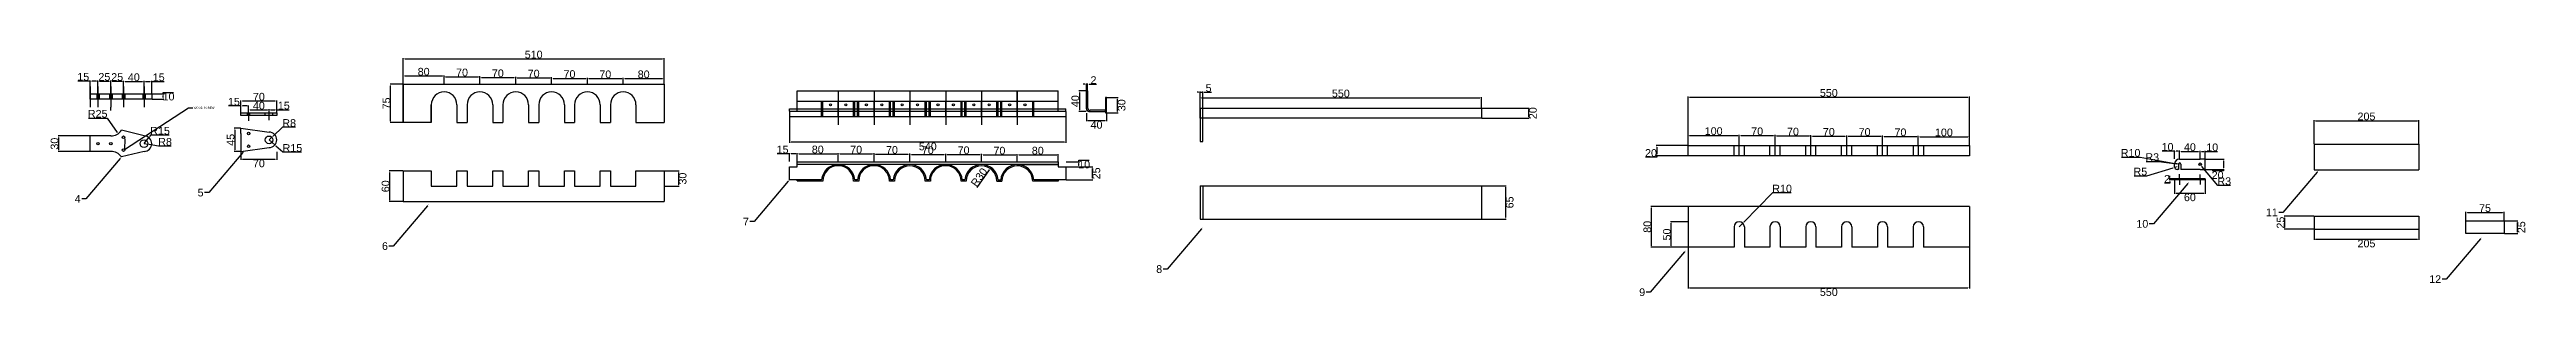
# Model space of a CAD drawing. Header units: millimetres. Extents: x -3009 to 55097, y -2803 to 5841.
# Drawn here: x 23912 to 28753, y 478 to 965 of the extents above; entities that cross this region are included whole.
import ezdxf
from ezdxf import colors
from ezdxf.entities.mleader import LeaderData, LeaderLine
from ezdxf.math import Vec2, Vec3

# ---------------------------------------------------------------- set-up
doc = ezdxf.new("R2010")
doc.units = ezdxf.units.MM
doc.layers.add('DIM', color=10, linetype='Continuous')
doc.layers.add('SC', color=5, linetype='Continuous')
doc.styles.get("Standard").update_dxf_attribs({"font": 'arial.ttf', "height": 15})
doc.dimstyles.new('DIM', dxfattribs={"dimtxt": 15, "dimasz": 3, "dimexe": 1.25, "dimexo": 0.625, "dimtad": 2, "dimtoh": 1, "dimdec": 0, "dimtxsty": 'Standard', "dimcen": 2.5, "dimclrd": 1, "dimclre": 4, "dimclrt": 1, "dimadec": 0, "dimazin": 0, "dimtfac": 1, "dimtdec": 0, "dimtmove": 0, "dimatfit": 3, "dimfxl": 1, "dimtfillclr": 4, "dimarcsym": 0})

msp = doc.modelspace()

# ---------------------------------------------------------------- blocks, each defined once
blk = doc.blocks.new('*D139')
at = {"layer": 'Defpoints', "color": 0, "transparency": 16777216}
for p in [(25113.14937763954, 946.4133640268115), (24603.14937763954, 896.811350627429), (25113.14937763954, 896.811350627429)]:
    blk.add_point(p, dxfattribs=at)
at = {"layer": 'DIM', "color": 4, "lineweight": -2, "transparency": 16777216}
for p, q in [((24603.14937763954, 897.436350627429), (24603.14937763954, 947.6633640268115)), ((25113.14937763954, 897.436350627429), (25113.14937763954, 947.6633640268115))]:
    blk.add_line(p, q, dxfattribs=at)
at = {"layer": 'DIM', "color": 1, "lineweight": -2, "transparency": 16777216}
blk.add_line((24606.14937763954, 946.4133640268115), (25110.14937763954, 946.4133640268115), dxfattribs=at)
at = {"layer": 'DIM', "color": 1, "transparency": 16777216}
for points in [[(24606.14937763954, 946.9133640268115), (24606.14937763954, 945.9133640268115), (24603.14937763954, 946.4133640268115)], [(25110.14937763954, 946.9133640268115), (25110.14937763954, 945.9133640268115), (25113.14937763954, 946.4133640268115)]]:
    blk.add_solid(points, dxfattribs=at)
at = {"layer": 'DIM', "color": 1, "transparency": 16777216, "insert": (24858.14937763954, 954.6969588426368), "char_height": 15, "attachment_point": 5}
blk.add_mtext('510', dxfattribs=at)
blk = doc.blocks.new('*D130')
at = {"layer": 'Defpoints', "color": 0, "transparency": 16777216}
for p in [(24603.14937763954, 896.8113506274285), (24683.14937763954, 912.9066506002991), (24683.14937763954, 896.8113506274285)]:
    blk.add_point(p, dxfattribs=at)
at = {"layer": 'DIM', "color": 4, "lineweight": -2, "transparency": 16777216}
for p, q in [((24603.14937763954, 897.4363506274285), (24603.14937763954, 914.1566506002991)), ((24683.14937763954, 897.4363506274285), (24683.14937763954, 914.1566506002991))]:
    blk.add_line(p, q, dxfattribs=at)
at = {"layer": 'DIM', "color": 1, "lineweight": -2, "transparency": 16777216}
blk.add_line((24606.14937763954, 912.9066506002991), (24680.14937763954, 912.9066506002991), dxfattribs=at)
at = {"layer": 'DIM', "color": 1, "transparency": 16777216}
for points in [[(24606.14937763954, 913.4066506002991), (24606.14937763954, 912.4066506002991), (24603.14937763954, 912.9066506002991)], [(24680.14937763954, 913.4066506002991), (24680.14937763954, 912.4066506002991), (24683.14937763954, 912.9066506002991)]]:
    blk.add_solid(points, dxfattribs=at)
at = {"layer": 'DIM', "color": 1, "transparency": 16777216, "insert": (24643.14937763954, 921.1902454161245), "char_height": 15, "attachment_point": 5}
blk.add_mtext('80', dxfattribs=at)
blk = doc.blocks.new('*D131')
at = {"layer": 'Defpoints', "color": 0, "transparency": 16777216}
for p in [(24683.14937763954, 896.8113506274285), (24753.14937763954, 911.3481954875888), (24753.14937763954, 896.8113506274276)]:
    blk.add_point(p, dxfattribs=at)
at = {"layer": 'DIM', "color": 4, "lineweight": -2, "transparency": 16777216}
for p, q in [((24683.14937763954, 897.4363506274285), (24683.14937763954, 912.5981954875888)), ((24753.14937763954, 897.4363506274276), (24753.14937763954, 912.5981954875888))]:
    blk.add_line(p, q, dxfattribs=at)
at = {"layer": 'DIM', "color": 1, "lineweight": -2, "transparency": 16777216}
blk.add_line((24686.14937763954, 911.3481954875888), (24750.14937763954, 911.3481954875888), dxfattribs=at)
at = {"layer": 'DIM', "color": 1, "transparency": 16777216}
for points in [[(24686.14937763954, 911.8481954875888), (24686.14937763954, 910.8481954875888), (24683.14937763954, 911.3481954875888)], [(24750.14937763954, 911.8481954875888), (24750.14937763954, 910.8481954875888), (24753.14937763954, 911.3481954875888)]]:
    blk.add_solid(points, dxfattribs=at)
at = {"layer": 'DIM', "color": 1, "transparency": 16777216, "insert": (24718.14937763954, 919.6317903034142), "char_height": 15, "attachment_point": 5}
blk.add_mtext('70', dxfattribs=at)
blk = doc.blocks.new('*D132')
at = {"layer": 'Defpoints', "color": 0, "transparency": 16777216}
for p in [(24753.14937763954, 896.8113506274276), (24823.14937763954, 909.7897403748784), (24823.14937763954, 896.811350627428)]:
    blk.add_point(p, dxfattribs=at)
at = {"layer": 'DIM', "color": 4, "lineweight": -2, "transparency": 16777216}
for p, q in [((24753.14937763954, 897.4363506274276), (24753.14937763954, 911.0397403748784)), ((24823.14937763954, 897.436350627428), (24823.14937763954, 911.0397403748784))]:
    blk.add_line(p, q, dxfattribs=at)
at = {"layer": 'DIM', "color": 1, "lineweight": -2, "transparency": 16777216}
blk.add_line((24756.14937763954, 909.7897403748784), (24820.14937763954, 909.7897403748784), dxfattribs=at)
at = {"layer": 'DIM', "color": 1, "transparency": 16777216}
for points in [[(24756.14937763954, 910.2897403748784), (24756.14937763954, 909.2897403748784), (24753.14937763954, 909.7897403748784)], [(24820.14937763954, 910.2897403748784), (24820.14937763954, 909.2897403748784), (24823.14937763954, 909.7897403748784)]]:
    blk.add_solid(points, dxfattribs=at)
at = {"layer": 'DIM', "color": 1, "transparency": 16777216, "insert": (24788.14937763954, 918.0733351907038), "char_height": 15, "attachment_point": 5}
blk.add_mtext('70', dxfattribs=at)
blk = doc.blocks.new('*D133')
at = {"layer": 'Defpoints', "color": 0, "transparency": 16777216}
for p in [(24823.14937763954, 896.8113506274285), (24893.14937763954, 909.2575977585793), (24893.14937763954, 896.811350627428)]:
    blk.add_point(p, dxfattribs=at)
at = {"layer": 'DIM', "color": 4, "lineweight": -2, "transparency": 16777216}
for p, q in [((24823.14937763954, 897.4363506274285), (24823.14937763954, 910.5075977585793)), ((24893.14937763954, 897.436350627428), (24893.14937763954, 910.5075977585793))]:
    blk.add_line(p, q, dxfattribs=at)
at = {"layer": 'DIM', "color": 1, "lineweight": -2, "transparency": 16777216}
blk.add_line((24826.14937763954, 909.2575977585793), (24890.14937763954, 909.2575977585793), dxfattribs=at)
at = {"layer": 'DIM', "color": 1, "transparency": 16777216}
for points in [[(24826.14937763954, 909.7575977585793), (24826.14937763954, 908.7575977585793), (24823.14937763954, 909.2575977585793)], [(24890.14937763954, 909.7575977585793), (24890.14937763954, 908.7575977585793), (24893.14937763954, 909.2575977585793)]]:
    blk.add_solid(points, dxfattribs=at)
at = {"layer": 'DIM', "color": 1, "transparency": 16777216, "insert": (24858.14937763954, 917.5411925744047), "char_height": 15, "attachment_point": 5}
blk.add_mtext('70', dxfattribs=at)
blk = doc.blocks.new('*D127')
at = {"layer": 'Defpoints', "color": 0, "transparency": 16777216}
for p in [(24893.14937763954, 896.811350627428), (24963.14937763954, 908.2812059052985), (24963.14937763954, 896.811350627428)]:
    blk.add_point(p, dxfattribs=at)
at = {"layer": 'DIM', "color": 4, "lineweight": -2, "transparency": 16777216}
for p, q in [((24893.14937763954, 897.436350627428), (24893.14937763954, 909.5312059052985)), ((24963.14937763954, 897.436350627428), (24963.14937763954, 909.5312059052985))]:
    blk.add_line(p, q, dxfattribs=at)
at = {"layer": 'DIM', "color": 1, "lineweight": -2, "transparency": 16777216}
blk.add_line((24896.14937763954, 908.2812059052985), (24960.14937763954, 908.2812059052985), dxfattribs=at)
at = {"layer": 'DIM', "color": 1, "transparency": 16777216}
for points in [[(24896.14937763954, 908.7812059052985), (24896.14937763954, 907.7812059052985), (24893.14937763954, 908.2812059052985)], [(24960.14937763954, 908.7812059052985), (24960.14937763954, 907.7812059052985), (24963.14937763954, 908.2812059052985)]]:
    blk.add_solid(points, dxfattribs=at)
at = {"layer": 'DIM', "color": 1, "transparency": 16777216, "insert": (24928.14937763954, 916.5648007211239), "char_height": 15, "attachment_point": 5}
blk.add_mtext('70', dxfattribs=at)
blk = doc.blocks.new('*D128')
at = {"layer": 'Defpoints', "color": 0, "transparency": 16777216}
for p in [(24963.14937763954, 896.811350627428), (25033.14937763954, 907.7930099786563), (25033.14937763954, 896.8113506274285)]:
    blk.add_point(p, dxfattribs=at)
at = {"layer": 'DIM', "color": 4, "lineweight": -2, "transparency": 16777216}
for p, q in [((24963.14937763954, 897.436350627428), (24963.14937763954, 909.0430099786563)), ((25033.14937763954, 897.4363506274285), (25033.14937763954, 909.0430099786563))]:
    blk.add_line(p, q, dxfattribs=at)
at = {"layer": 'DIM', "color": 1, "lineweight": -2, "transparency": 16777216}
blk.add_line((24966.14937763954, 907.7930099786563), (25030.14937763954, 907.7930099786563), dxfattribs=at)
at = {"layer": 'DIM', "color": 1, "transparency": 16777216}
for points in [[(24966.14937763954, 908.2930099786563), (24966.14937763954, 907.2930099786563), (24963.14937763954, 907.7930099786563)], [(25030.14937763954, 908.2930099786563), (25030.14937763954, 907.2930099786563), (25033.14937763954, 907.7930099786563)]]:
    blk.add_solid(points, dxfattribs=at)
at = {"layer": 'DIM', "color": 1, "transparency": 16777216, "insert": (24998.14937763954, 916.0766047944817), "char_height": 15, "attachment_point": 5}
blk.add_mtext('70', dxfattribs=at)
blk = doc.blocks.new('*D129')
at = {"layer": 'Defpoints', "color": 0, "transparency": 16777216}
for p in [(25033.14937763954, 896.8113506274285), (25113.14937763954, 907.7576587912072), (25113.14937763954, 896.8113506274285)]:
    blk.add_point(p, dxfattribs=at)
at = {"layer": 'DIM', "color": 4, "lineweight": -2, "transparency": 16777216}
for p, q in [((25033.14937763954, 897.4363506274285), (25033.14937763954, 909.0076587912072)), ((25113.14937763954, 897.4363506274285), (25113.14937763954, 909.0076587912072))]:
    blk.add_line(p, q, dxfattribs=at)
at = {"layer": 'DIM', "color": 1, "lineweight": -2, "transparency": 16777216}
blk.add_line((25036.14937763954, 907.7576587912072), (25110.14937763954, 907.7576587912072), dxfattribs=at)
at = {"layer": 'DIM', "color": 1, "transparency": 16777216}
for points in [[(25036.14937763954, 908.2576587912072), (25036.14937763954, 907.2576587912072), (25033.14937763954, 907.7576587912072)], [(25110.14937763954, 908.2576587912072), (25110.14937763954, 907.2576587912072), (25113.14937763954, 907.7576587912072)]]:
    blk.add_solid(points, dxfattribs=at)
at = {"layer": 'DIM', "color": 1, "transparency": 16777216, "insert": (25073.14937763954, 916.0412536070326), "char_height": 15, "attachment_point": 5}
blk.add_mtext('80', dxfattribs=at)
blk = doc.blocks.new('*D140')
at = {"layer": 'Defpoints', "color": 0, "transparency": 16777216}
for p in [(24578.62848004307, 896.811350627429), (24603.14937763955, 896.811350627429), (24603.14937763955, 821.811350627429)]:
    blk.add_point(p, dxfattribs=at)
at = {"layer": 'DIM', "color": 4, "lineweight": -2, "transparency": 16777216}
for p, q in [((24602.52437763955, 896.811350627429), (24577.37848004307, 896.811350627429)), ((24602.52437763955, 821.811350627429), (24577.37848004307, 821.811350627429))]:
    blk.add_line(p, q, dxfattribs=at)
at = {"layer": 'DIM', "color": 1, "lineweight": -2, "transparency": 16777216}
blk.add_line((24578.62848004307, 824.811350627429), (24578.62848004307, 893.811350627429), dxfattribs=at)
at = {"layer": 'DIM', "color": 1, "transparency": 16777216}
for points in [[(24578.12848004307, 893.811350627429), (24579.12848004307, 893.811350627429), (24578.62848004307, 896.811350627429)], [(24578.12848004307, 824.811350627429), (24579.12848004307, 824.811350627429), (24578.62848004307, 821.811350627429)]]:
    blk.add_solid(points, dxfattribs=at)
at = {"layer": 'DIM', "color": 1, "transparency": 16777216, "insert": (24570.37558099805, 859.3113506274218), "char_height": 15, "attachment_point": 5, "rotation": 90}
blk.add_mtext('75', dxfattribs=at)
blk = doc.blocks.new('*D135')
at = {"layer": 'Defpoints', "color": 0, "transparency": 16777216}
for p in [(24576.98006786119, 727.3807449592571), (24603.14937763955, 727.3807449592571), (24603.14937763955, 667.3807449592571)]:
    blk.add_point(p, dxfattribs=at)
at = {"layer": 'DIM', "color": 4, "lineweight": -2, "transparency": 16777216}
for p, q in [((24602.52437763955, 727.3807449592571), (24575.73006786119, 727.3807449592571)), ((24602.52437763955, 667.3807449592571), (24575.73006786119, 667.3807449592571))]:
    blk.add_line(p, q, dxfattribs=at)
at = {"layer": 'DIM', "color": 1, "lineweight": -2, "transparency": 16777216}
blk.add_line((24576.98006786119, 670.3807449592571), (24576.98006786119, 724.3807449592571), dxfattribs=at)
at = {"layer": 'DIM', "color": 1, "transparency": 16777216}
for points in [[(24576.48006786119, 724.3807449592571), (24577.48006786119, 724.3807449592571), (24576.98006786119, 727.3807449592571)], [(24576.48006786119, 670.3807449592571), (24577.48006786119, 670.3807449592571), (24576.98006786119, 667.3807449592571)]]:
    blk.add_solid(points, dxfattribs=at)
at = {"layer": 'DIM', "color": 1, "transparency": 16777216, "insert": (24568.69647304536, 697.38074495925), "char_height": 15, "attachment_point": 5, "rotation": 90}
blk.add_mtext('60', dxfattribs=at)
blk = doc.blocks.new('*D136')
at = {"layer": 'Defpoints', "color": 0, "transparency": 16777216}
for p in [(25113.14937763955, 727.3807449592571), (25113.14937763955, 697.3807449592571), (25141.06898836126, 697.3807449592571)]:
    blk.add_point(p, dxfattribs=at)
at = {"layer": 'DIM', "color": 4, "lineweight": -2, "transparency": 16777216}
for p, q in [((25113.77437763955, 727.3807449592571), (25142.31898836126, 727.3807449592571)), ((25113.77437763955, 697.3807449592571), (25142.31898836126, 697.3807449592571))]:
    blk.add_line(p, q, dxfattribs=at)
at = {"layer": 'DIM', "color": 1, "lineweight": -2, "transparency": 16777216}
blk.add_line((25141.06898836126, 724.3807449592571), (25141.06898836126, 700.3807449592571), dxfattribs=at)
at = {"layer": 'DIM', "color": 1, "transparency": 16777216}
for points in [[(25140.56898836126, 724.3807449592571), (25141.56898836126, 724.3807449592571), (25141.06898836126, 727.3807449592571)], [(25140.56898836126, 700.3807449592571), (25141.56898836126, 700.3807449592571), (25141.06898836126, 697.3807449592571)]]:
    blk.add_solid(points, dxfattribs=at)
at = {"layer": 'DIM', "color": 1, "transparency": 16777216, "insert": (25149.35769913888, 712.3807449592498), "char_height": 15, "attachment_point": 5, "rotation": 90}
blk.add_mtext('30', dxfattribs=at)
blk = doc.blocks.new('*D170')
at = {"layer": 'Defpoints', "color": 0, "transparency": 16777216}
for p in [(24286.07363104494, 840.6388786530679), (24356.07363104494, 864.0173100493284), (24356.07363104494, 840.6388786530679)]:
    blk.add_point(p, dxfattribs=at)
at = {"layer": 'DIM', "color": 4, "lineweight": -2, "transparency": 16777216}
for p, q in [((24286.07363104494, 841.2638786530679), (24286.07363104494, 865.2673100493284)), ((24356.07363104494, 841.2638786530679), (24356.07363104494, 865.2673100493284))]:
    blk.add_line(p, q, dxfattribs=at)
at = {"layer": 'DIM', "color": 1, "lineweight": -2, "transparency": 16777216}
blk.add_line((24289.07363104494, 864.0173100493284), (24353.07363104494, 864.0173100493284), dxfattribs=at)
at = {"layer": 'DIM', "color": 1, "transparency": 16777216}
for points in [[(24289.07363104494, 864.5173100493284), (24289.07363104494, 863.5173100493284), (24286.07363104494, 864.0173100493284)], [(24353.07363104494, 864.5173100493284), (24353.07363104494, 863.5173100493284), (24356.07363104494, 864.0173100493284)]]:
    blk.add_solid(points, dxfattribs=at)
at = {"layer": 'DIM', "color": 1, "transparency": 16777216, "insert": (24321.07363104494, 872.3009048651538), "char_height": 15, "attachment_point": 5}
blk.add_mtext('70', dxfattribs=at)
blk = doc.blocks.new('*D166')
at = {"layer": 'Defpoints', "color": 0, "transparency": 16777216}
for p in [(24286.07363104494, 854.2734265040908), (24286.07363104494, 840.6388786530679), (24301.07363104494, 840.6388786530679)]:
    blk.add_point(p, dxfattribs=at)
at = {"layer": 'DIM', "color": 1, "lineweight": -2, "transparency": 16777216}
for p, q in [((24286.07363104494, 854.2734265040908), (24261.63604577891, 854.2734265040908)), ((24298.07363104494, 854.2734265040908), (24289.07363104494, 854.2734265040908))]:
    blk.add_line(p, q, dxfattribs=at)
at = {"layer": 'DIM', "color": 4, "lineweight": -2, "transparency": 16777216}
for p, q in [((24286.07363104494, 841.2638786530679), (24286.07363104494, 855.5234265040908)), ((24301.07363104494, 841.2638786530679), (24301.07363104494, 855.5234265040908))]:
    blk.add_line(p, q, dxfattribs=at)
at = {"layer": 'DIM', "color": 1, "transparency": 16777216}
for points in [[(24289.07363104494, 854.7734265040908), (24289.07363104494, 853.7734265040908), (24286.07363104494, 854.2734265040908)], [(24298.07363104494, 854.7734265040908), (24298.07363104494, 853.7734265040908), (24301.07363104494, 854.2734265040908)]]:
    blk.add_solid(points, dxfattribs=at)
at = {"layer": 'DIM', "color": 1, "transparency": 16777216, "insert": (24272.35483841192, 862.5570213199162), "char_height": 15, "attachment_point": 5}
blk.add_mtext('15', dxfattribs=at)
blk = doc.blocks.new('*D167')
at = {"layer": 'Defpoints', "color": 0, "transparency": 16777216}
for p in [(24301.07363104494, 840.6388786530679), (24341.07363104494, 846.496340035008), (24341.07363104494, 840.6388786530679)]:
    blk.add_point(p, dxfattribs=at)
at = {"layer": 'DIM', "color": 4, "lineweight": -2, "transparency": 16777216}
for p, q in [((24301.07363104494, 841.2638786530679), (24301.07363104494, 847.746340035008)), ((24341.07363104494, 841.2638786530679), (24341.07363104494, 847.746340035008))]:
    blk.add_line(p, q, dxfattribs=at)
at = {"layer": 'DIM', "color": 1, "lineweight": -2, "transparency": 16777216}
blk.add_line((24304.07363104494, 846.496340035008), (24338.07363104494, 846.496340035008), dxfattribs=at)
at = {"layer": 'DIM', "color": 1, "transparency": 16777216}
for points in [[(24304.07363104494, 846.996340035008), (24304.07363104494, 845.996340035008), (24301.07363104494, 846.496340035008)], [(24338.07363104494, 846.996340035008), (24338.07363104494, 845.996340035008), (24341.07363104494, 846.496340035008)]]:
    blk.add_solid(points, dxfattribs=at)
at = {"layer": 'DIM', "color": 1, "transparency": 16777216, "insert": (24321.07363104494, 854.7799348508333), "char_height": 15, "attachment_point": 5}
blk.add_mtext('40', dxfattribs=at)
blk = doc.blocks.new('*D160')
at = {"layer": 'Defpoints', "color": 0, "transparency": 16777216}
for p in [(24341.07363104494, 840.6388786530679), (24356.07363104494, 846.747214304598), (24356.07363104494, 840.6388786530679)]:
    blk.add_point(p, dxfattribs=at)
at = {"layer": 'DIM', "color": 4, "lineweight": -2, "transparency": 16777216}
for p, q in [((24341.07363104494, 841.2638786530679), (24341.07363104494, 847.997214304598)), ((24356.07363104494, 841.2638786530679), (24356.07363104494, 847.997214304598))]:
    blk.add_line(p, q, dxfattribs=at)
at = {"layer": 'DIM', "color": 1, "lineweight": -2, "transparency": 16777216}
for p, q in [((24344.07363104494, 846.747214304598), (24353.07363104494, 846.747214304598)), ((24356.07363104494, 846.747214304598), (24380.51121631097, 846.747214304598))]:
    blk.add_line(p, q, dxfattribs=at)
at = {"layer": 'DIM', "color": 1, "transparency": 16777216}
for points in [[(24344.07363104494, 847.247214304598), (24344.07363104494, 846.247214304598), (24341.07363104494, 846.747214304598)], [(24353.07363104494, 847.247214304598), (24353.07363104494, 846.247214304598), (24356.07363104494, 846.747214304598)]]:
    blk.add_solid(points, dxfattribs=at)
at = {"layer": 'DIM', "color": 1, "transparency": 16777216, "insert": (24369.79242367795, 855.0308091204233), "char_height": 15, "attachment_point": 5}
blk.add_mtext('15', dxfattribs=at)
blk = doc.blocks.new('*D168')
at = {"layer": 'Defpoints', "color": 0, "transparency": 16777216}
for p in [(24286.07363104494, 810.6129464160135), (24274.21220476538, 765.6129464160133), (24286.07363104494, 765.6129464160133)]:
    blk.add_point(p, dxfattribs=at)
at = {"layer": 'DIM', "color": 4, "lineweight": -2, "transparency": 16777216}
for p, q in [((24285.44863104494, 810.6129464160135), (24272.96220476538, 810.6129464160135)), ((24285.44863104494, 765.6129464160133), (24272.96220476538, 765.6129464160133))]:
    blk.add_line(p, q, dxfattribs=at)
at = {"layer": 'DIM', "color": 1, "lineweight": -2, "transparency": 16777216}
blk.add_line((24274.21220476538, 807.6129464160135), (24274.21220476538, 768.6129464160134), dxfattribs=at)
at = {"layer": 'DIM', "color": 1, "transparency": 16777216}
for points in [[(24273.71220476538, 807.6129464160135), (24274.71220476538, 807.6129464160135), (24274.21220476538, 810.6129464160135)], [(24273.71220476538, 768.6129464160134), (24274.71220476538, 768.6129464160134), (24274.21220476538, 765.6129464160133)]]:
    blk.add_solid(points, dxfattribs=at)
at = {"layer": 'DIM', "color": 1, "transparency": 16777216, "insert": (24265.95930572036, 788.1129464160064), "char_height": 15, "attachment_point": 5, "rotation": 90}
blk.add_mtext('45', dxfattribs=at)
blk = doc.blocks.new('*D161')
at = {"layer": 'Defpoints', "color": 0, "transparency": 16777216}
for p in [(24341.07363104491, 788.1129464160076), (24346.57686943591, 793.2084706493024)]:
    blk.add_point(p, dxfattribs=at)
at = {"layer": 'DIM', "color": 1, "lineweight": -2, "transparency": 16777216}
for p, q in [((24341.07363104491, 788.1129464160076), (24346.57686943591, 793.2084706493024)), ((24367.55637756574, 812.6336862193075), (24348.7781647923, 795.246680342616)), ((24392.40034073081, 812.6336862193075), (24367.55637756574, 812.6336862193075))]:
    blk.add_line(p, q, dxfattribs=at)
at = {"layer": 'DIM', "color": 1, "transparency": 16777216}
blk.add_solid([(24348.43846317675, 795.6135629020137), (24349.11786640785, 794.8797977832164), (24346.57686943591, 793.2084706493024)], dxfattribs=at)
at = {"layer": 'DIM', "color": 1, "transparency": 16777216, "insert": (24380.29085914828, 820.9172810351329), "char_height": 15, "attachment_point": 5}
blk.add_mtext('R8', dxfattribs=at)
blk = doc.blocks.new('*D169')
at = {"layer": 'Defpoints', "color": 0, "transparency": 16777216}
for p in [(24341.07363104494, 788.1129464160149), (24352.22803834191, 778.084028336114)]:
    blk.add_point(p, dxfattribs=at)
at = {"layer": 'DIM', "color": 1, "lineweight": -2, "transparency": 16777216}
for p, q in [((24341.07363104494, 788.1129464160149), (24352.22803834191, 778.084028336114)), ((24368.08007938046, 763.8314717688136), (24354.45891980131, 776.0782447201327)), ((24404.66005891661, 763.8314717688136), (24368.08007938046, 763.8314717688136))]:
    blk.add_line(p, q, dxfattribs=at)
at = {"layer": 'DIM', "color": 1, "transparency": 16777216}
blk.add_solid([(24354.79321707064, 776.4500582966975), (24354.12462253198, 775.7064311435661), (24352.22803834191, 778.084028336114)], dxfattribs=at)
at = {"layer": 'DIM', "color": 1, "transparency": 16777216, "insert": (24386.68256914854, 772.1150665846371), "char_height": 15, "attachment_point": 5}
blk.add_mtext('R15', dxfattribs=at)
blk = doc.blocks.new('*D171')
at = {"layer": 'Defpoints', "color": 0, "transparency": 16777216}
for p in [(23991.65240587557, 902.9033220490173), (23991.65240587557, 877.8121454810253), (24006.65240587557, 877.8121454810253)]:
    blk.add_point(p, dxfattribs=at)
at = {"layer": 'DIM', "color": 1, "lineweight": -2, "transparency": 16777216}
for p, q in [((23991.65240587557, 902.9033220490173), (23967.21482060954, 902.9033220490173)), ((24003.65240587557, 902.9033220490173), (23994.65240587557, 902.9033220490173))]:
    blk.add_line(p, q, dxfattribs=at)
at = {"layer": 'DIM', "color": 4, "lineweight": -2, "transparency": 16777216}
for p, q in [((23991.65240587557, 878.4371454810253), (23991.65240587557, 904.1533220490173)), ((24006.65240587557, 878.4371454810253), (24006.65240587557, 904.1533220490173))]:
    blk.add_line(p, q, dxfattribs=at)
at = {"layer": 'DIM', "color": 1, "transparency": 16777216}
for points in [[(23994.65240587557, 903.4033220490173), (23994.65240587557, 902.4033220490173), (23991.65240587557, 902.9033220490173)], [(24003.65240587557, 903.4033220490173), (24003.65240587557, 902.4033220490173), (24006.65240587557, 902.9033220490173)]]:
    blk.add_solid(points, dxfattribs=at)
at = {"layer": 'DIM', "color": 1, "transparency": 16777216, "insert": (23977.93361324256, 911.1869168648427), "char_height": 15, "attachment_point": 5}
blk.add_mtext('15', dxfattribs=at)
blk = doc.blocks.new('*D172')
at = {"layer": 'Defpoints', "color": 0, "transparency": 16777216}
for p in [(24006.65240587557, 877.8121454810253), (24031.65240587557, 902.7913263095406), (24031.65240587557, 877.8121454810253)]:
    blk.add_point(p, dxfattribs=at)
at = {"layer": 'DIM', "color": 4, "lineweight": -2, "transparency": 16777216}
for p, q in [((24006.65240587557, 878.4371454810253), (24006.65240587557, 904.0413263095406)), ((24031.65240587557, 878.4371454810253), (24031.65240587557, 904.0413263095406))]:
    blk.add_line(p, q, dxfattribs=at)
at = {"layer": 'DIM', "color": 1, "lineweight": -2, "transparency": 16777216}
blk.add_line((24009.65240587557, 902.7913263095406), (24028.65240587557, 902.7913263095406), dxfattribs=at)
at = {"layer": 'DIM', "color": 1, "transparency": 16777216}
for points in [[(24009.65240587557, 903.2913263095406), (24009.65240587557, 902.2913263095406), (24006.65240587557, 902.7913263095406)], [(24028.65240587557, 903.2913263095406), (24028.65240587557, 902.2913263095406), (24031.65240587557, 902.7913263095406)]]:
    blk.add_solid(points, dxfattribs=at)
at = {"layer": 'DIM', "color": 1, "transparency": 16777216, "insert": (24019.15240587557, 911.074921125366), "char_height": 15, "attachment_point": 5}
blk.add_mtext('25', dxfattribs=at)
blk = doc.blocks.new('*D173')
at = {"layer": 'Defpoints', "color": 0, "transparency": 16777216}
for p in [(24031.65240587557, 877.8121454810253), (24056.65240587557, 902.4830957313252), (24056.65240587557, 877.8121454810253)]:
    blk.add_point(p, dxfattribs=at)
at = {"layer": 'DIM', "color": 4, "lineweight": -2, "transparency": 16777216}
for p, q in [((24031.65240587557, 878.4371454810253), (24031.65240587557, 903.7330957313252)), ((24056.65240587557, 878.4371454810253), (24056.65240587557, 903.7330957313252))]:
    blk.add_line(p, q, dxfattribs=at)
at = {"layer": 'DIM', "color": 1, "lineweight": -2, "transparency": 16777216}
blk.add_line((24034.65240587557, 902.4830957313252), (24053.65240587557, 902.4830957313252), dxfattribs=at)
at = {"layer": 'DIM', "color": 1, "transparency": 16777216}
for points in [[(24034.65240587557, 902.9830957313252), (24034.65240587557, 901.9830957313252), (24031.65240587557, 902.4830957313252)], [(24053.65240587557, 902.9830957313252), (24053.65240587557, 901.9830957313252), (24056.65240587557, 902.4830957313252)]]:
    blk.add_solid(points, dxfattribs=at)
at = {"layer": 'DIM', "color": 1, "transparency": 16777216, "insert": (24044.15240587557, 910.7666905471506), "char_height": 15, "attachment_point": 5}
blk.add_mtext('25', dxfattribs=at)
blk = doc.blocks.new('*D174')
at = {"layer": 'Defpoints', "color": 0, "transparency": 16777216}
for p in [(24056.65240587557, 877.8121454810253), (24096.65240587557, 902.1114554501373), (24096.65240587557, 877.8121454810253)]:
    blk.add_point(p, dxfattribs=at)
at = {"layer": 'DIM', "color": 4, "lineweight": -2, "transparency": 16777216}
for p, q in [((24056.65240587557, 878.4371454810253), (24056.65240587557, 903.3614554501373)), ((24096.65240587557, 878.4371454810253), (24096.65240587557, 903.3614554501373))]:
    blk.add_line(p, q, dxfattribs=at)
at = {"layer": 'DIM', "color": 1, "lineweight": -2, "transparency": 16777216}
blk.add_line((24059.65240587557, 902.1114554501373), (24093.65240587557, 902.1114554501373), dxfattribs=at)
at = {"layer": 'DIM', "color": 1, "transparency": 16777216}
for points in [[(24059.65240587557, 902.6114554501373), (24059.65240587557, 901.6114554501373), (24056.65240587557, 902.1114554501373)], [(24093.65240587557, 902.6114554501373), (24093.65240587557, 901.6114554501373), (24096.65240587557, 902.1114554501373)]]:
    blk.add_solid(points, dxfattribs=at)
at = {"layer": 'DIM', "color": 1, "transparency": 16777216, "insert": (24076.65240587557, 910.3950502659627), "char_height": 15, "attachment_point": 5}
blk.add_mtext('40', dxfattribs=at)
blk = doc.blocks.new('*D175')
at = {"layer": 'Defpoints', "color": 0, "transparency": 16777216}
for p in [(24096.65240587557, 877.8121454810253), (24111.65240587557, 901.9353191516793), (24111.65240587557, 877.8121454810243)]:
    blk.add_point(p, dxfattribs=at)
at = {"layer": 'DIM', "color": 4, "lineweight": -2, "transparency": 16777216}
for p, q in [((24096.65240587557, 878.4371454810253), (24096.65240587557, 903.1853191516793)), ((24111.65240587557, 878.4371454810243), (24111.65240587557, 903.1853191516793))]:
    blk.add_line(p, q, dxfattribs=at)
at = {"layer": 'DIM', "color": 1, "lineweight": -2, "transparency": 16777216}
for p, q in [((24099.65240587557, 901.9353191516793), (24108.65240587557, 901.9353191516793)), ((24111.65240587557, 901.9353191516793), (24136.08999114161, 901.9353191516793))]:
    blk.add_line(p, q, dxfattribs=at)
at = {"layer": 'DIM', "color": 1, "transparency": 16777216}
for points in [[(24099.65240587557, 902.4353191516793), (24099.65240587557, 901.4353191516793), (24096.65240587557, 901.9353191516793)], [(24108.65240587557, 902.4353191516793), (24108.65240587557, 901.4353191516793), (24111.65240587557, 901.9353191516793)]]:
    blk.add_solid(points, dxfattribs=at)
at = {"layer": 'DIM', "color": 1, "transparency": 16777216, "insert": (24125.37119850859, 910.2189139675047), "char_height": 15, "attachment_point": 5}
blk.add_mtext('15', dxfattribs=at)
blk = doc.blocks.new('*D176')
at = {"layer": 'Defpoints', "color": 0, "transparency": 16777216}
for p in [(24111.65240587558, 877.8121454810257), (24133.91512002242, 877.8121454810257), (24111.65240587558, 867.8121454810257)]:
    blk.add_point(p, dxfattribs=at)
at = {"layer": 'DIM', "color": 4, "lineweight": -2, "transparency": 16777216}
for p, q in [((24112.27740587558, 877.8121454810257), (24135.16512002242, 877.8121454810257)), ((24112.27740587558, 867.8121454810257), (24135.16512002242, 867.8121454810257))]:
    blk.add_line(p, q, dxfattribs=at)
at = {"layer": 'DIM', "color": 1, "lineweight": -2, "transparency": 16777216}
for p, q in [((24133.91512002242, 877.8121454810257), (24133.91512002242, 880.8121454810257)), ((24133.91512002242, 880.8121454810257), (24154.56399451083, 880.8121454810257)), ((24133.91512002242, 870.8121454810257), (24133.91512002242, 874.8121454810257))]:
    blk.add_line(p, q, dxfattribs=at)
at = {"layer": 'DIM', "color": 1, "transparency": 16777216}
for points in [[(24133.41512002242, 874.8121454810257), (24134.41512002242, 874.8121454810257), (24133.91512002242, 877.8121454810257)], [(24133.41512002242, 870.8121454810257), (24134.41512002242, 870.8121454810257), (24133.91512002242, 867.8121454810257)]]:
    blk.add_solid(points, dxfattribs=at)
at = {"layer": 'DIM', "color": 1, "transparency": 16777216, "insert": (24144.55205726662, 872.5285506651933), "char_height": 15, "attachment_point": 5}
blk.add_mtext('10', dxfattribs=at)
blk = doc.blocks.new('*D162')
at = {"layer": 'Defpoints', "color": 0, "transparency": 16777216}
for p in [(24096.6524058756, 780.6633804238681), (24105.75131033819, 792.5885612434577)]:
    blk.add_point(p, dxfattribs=at)
at = {"layer": 'DIM', "color": 1, "lineweight": -2, "transparency": 16777216}
for p, q in [((24096.6524058756, 780.6633804238681), (24105.75131033819, 792.5885612434577)), ((24109.39087212324, 797.3586335713007), (24107.57109123071, 794.9735974073792)), ((24145.97085165938, 797.3586335713007), (24109.39087212324, 797.3586335713007))]:
    blk.add_line(p, q, dxfattribs=at)
at = {"layer": 'DIM', "color": 1, "transparency": 16777216}
blk.add_solid([(24107.17358520339, 795.2768942227995), (24107.96859725803, 794.670300591959), (24105.75131033819, 792.5885612434577)], dxfattribs=at)
at = {"layer": 'DIM', "color": 1, "transparency": 16777216, "insert": (24127.99336189131, 805.642228387128), "char_height": 15, "attachment_point": 5}
blk.add_mtext('R15', dxfattribs=at)
blk = doc.blocks.new('*D163')
at = {"layer": 'Defpoints', "color": 0, "transparency": 16777216}
for p in [(24096.65240587556, 780.6633804238495), (24104.04885587741, 779.4213951701458)]:
    blk.add_point(p, dxfattribs=at)
at = {"layer": 'DIM', "color": 1, "lineweight": -2, "transparency": 16777216}
for p, q in [((24096.65240587556, 780.6633804238495), (24104.04885587741, 779.4213951701458)), ((24125.07172618274, 775.8913104804305), (24107.00743587814, 778.9246010686652)), ((24149.91568934782, 775.891310480431), (24125.07172618274, 775.8913104804305))]:
    blk.add_line(p, q, dxfattribs=at)
at = {"layer": 'DIM', "color": 1, "transparency": 16777216}
blk.add_solid([(24107.09023489505, 779.4176977354541), (24106.92463686122, 778.4315044018772), (24104.04885587741, 779.4213951701458)], dxfattribs=at)
at = {"layer": 'DIM', "color": 1, "transparency": 16777216, "insert": (24137.80620776528, 784.1749052962564), "char_height": 15, "attachment_point": 5}
blk.add_mtext('R8', dxfattribs=at)
blk = doc.blocks.new('*D164')
at = {"layer": 'Defpoints', "color": 0, "transparency": 16777216}
for p in [(24031.65240587553, 820.6633804238372), (24045.89944402766, 800.1202087141864)]:
    blk.add_point(p, dxfattribs=at)
at = {"layer": 'DIM', "color": 1, "lineweight": -2, "transparency": 16777216}
for p, q in [((23988.11776029523, 830.6914927376238), (24024.69773983138, 830.6914927376238)), ((24024.69773983138, 830.6914927376238), (24044.18979944941, 802.5853893193434))]:
    blk.add_line(p, q, dxfattribs=at)
at = {"layer": 'DIM', "color": 1, "transparency": 16777216}
blk.add_solid([(24044.6006628836, 802.8703300823854), (24043.77893601521, 802.3004485563015), (24045.89944402766, 800.1202087141864)], dxfattribs=at)
at = {"layer": 'DIM', "color": 1, "transparency": 16777216, "insert": (24006.0952500633, 838.9750875534473), "char_height": 15, "attachment_point": 5}
blk.add_mtext('R25', dxfattribs=at)
blk = doc.blocks.new('*D177')
at = {"layer": 'Defpoints', "color": 0, "transparency": 16777216}
for p in [(23930.10577094084, 795.6633804238531), (23991.65240587558, 795.6633804238531), (23991.65240587558, 765.6633804238529)]:
    blk.add_point(p, dxfattribs=at)
at = {"layer": 'DIM', "color": 4, "lineweight": -2, "transparency": 16777216}
for p, q in [((23991.02740587558, 795.6633804238531), (23928.85577094084, 795.6633804238531)), ((23991.02740587558, 765.6633804238529), (23928.85577094084, 765.6633804238529))]:
    blk.add_line(p, q, dxfattribs=at)
at = {"layer": 'DIM', "color": 1, "lineweight": -2, "transparency": 16777216}
blk.add_line((23930.10577094084, 768.663380423853), (23930.10577094084, 792.6633804238531), dxfattribs=at)
at = {"layer": 'DIM', "color": 1, "transparency": 16777216}
for points in [[(23929.60577094084, 792.6633804238531), (23930.60577094084, 792.6633804238531), (23930.10577094084, 795.6633804238531)], [(23929.60577094084, 768.663380423853), (23930.60577094084, 768.663380423853), (23930.10577094084, 765.6633804238529)]]:
    blk.add_solid(points, dxfattribs=at)
at = {"layer": 'DIM', "color": 1, "transparency": 16777216, "insert": (23921.81706016321, 780.663380423846), "char_height": 15, "attachment_point": 5, "rotation": 90}
blk.add_mtext('30', dxfattribs=at)
blk = doc.blocks.new('*D165')
at = {"layer": 'Defpoints', "color": 0, "transparency": 16777216}
for p in [(24286.07363104494, 765.6129464160131), (24356.07363104494, 765.6129464160131), (24356.07363104494, 750.1968151478759)]:
    blk.add_point(p, dxfattribs=at)
at = {"layer": 'SC', "color": 4, "lineweight": -2, "transparency": 16777216}
for p, q in [((24286.07363104494, 764.9879464160131), (24286.07363104494, 748.9468151478759)), ((24356.07363104494, 764.9879464160131), (24356.07363104494, 748.9468151478759))]:
    blk.add_line(p, q, dxfattribs=at)
at = {"layer": 'SC', "color": 1, "lineweight": -2, "transparency": 16777216}
blk.add_line((24289.07363104494, 750.1968151478759), (24353.07363104494, 750.1968151478759), dxfattribs=at)
at = {"layer": 'SC', "color": 1, "transparency": 16777216}
for points in [[(24289.07363104494, 750.6968151478759), (24289.07363104494, 749.6968151478759), (24286.07363104494, 750.1968151478759)], [(24353.07363104494, 750.6968151478759), (24353.07363104494, 749.6968151478759), (24356.07363104494, 750.1968151478759)]]:
    blk.add_solid(points, dxfattribs=at)
at = {"layer": 'SC', "color": 1, "transparency": 16777216, "insert": (24321.07363104494, 741.9132203320505), "char_height": 15, "attachment_point": 5}
blk.add_mtext('70', dxfattribs=at)
blk = doc.blocks.new('*D184')
at = {"layer": 'Defpoints', "color": 0, "transparency": 16777216}
for p in [(25358.40064088091, 844.0039628159175), (25898.40064088091, 844.0039628159211), (25358.40064088091, 783.4275394108099)]:
    blk.add_point(p, dxfattribs=at)
at = {"layer": 'DIM', "color": 4, "lineweight": -2, "transparency": 16777216}
for p, q in [((25358.40064088091, 843.3789628159175), (25358.40064088091, 782.1775394108099)), ((25898.40064088091, 843.3789628159211), (25898.40064088091, 782.1775394108099))]:
    blk.add_line(p, q, dxfattribs=at)
at = {"layer": 'DIM', "color": 1, "lineweight": -2, "transparency": 16777216}
blk.add_line((25895.40064088091, 783.4275394108099), (25361.40064088091, 783.4275394108099), dxfattribs=at)
at = {"layer": 'DIM', "color": 1, "transparency": 16777216}
for points in [[(25361.40064088091, 783.9275394108099), (25361.40064088091, 782.9275394108099), (25358.40064088091, 783.4275394108099)], [(25895.40064088091, 783.9275394108099), (25895.40064088091, 782.9275394108099), (25898.40064088091, 783.4275394108099)]]:
    blk.add_solid(points, dxfattribs=at)
at = {"layer": 'DIM', "color": 1, "transparency": 16777216, "insert": (25628.40064088091, 775.1439445949845), "char_height": 15, "attachment_point": 5}
blk.add_mtext('540', dxfattribs=at)
blk = doc.blocks.new('*D185')
at = {"layer": 'Defpoints', "color": 0, "transparency": 16777216}
for p in [(25358.40064088091, 760.8089599425493), (25358.40064088091, 745.1372530166263), (25373.40064088091, 745.1372530166263)]:
    blk.add_point(p, dxfattribs=at)
at = {"layer": 'DIM', "color": 1, "lineweight": -2, "transparency": 16777216}
for p, q in [((25358.40064088091, 760.8089599425493), (25333.96305561488, 760.8089599425493)), ((25370.40064088091, 760.8089599425493), (25361.40064088091, 760.8089599425493))]:
    blk.add_line(p, q, dxfattribs=at)
at = {"layer": 'DIM', "color": 4, "lineweight": -2, "transparency": 16777216}
for p, q in [((25358.40064088091, 745.7622530166263), (25358.40064088091, 762.0589599425493)), ((25373.40064088091, 745.7622530166263), (25373.40064088091, 762.0589599425493))]:
    blk.add_line(p, q, dxfattribs=at)
at = {"layer": 'DIM', "color": 1, "transparency": 16777216}
for points in [[(25361.40064088091, 761.3089599425493), (25361.40064088091, 760.3089599425493), (25358.40064088091, 760.8089599425493)], [(25370.40064088091, 761.3089599425493), (25370.40064088091, 760.3089599425493), (25373.40064088091, 760.8089599425493)]]:
    blk.add_solid(points, dxfattribs=at)
at = {"layer": 'DIM', "color": 1, "transparency": 16777216, "insert": (25344.68184824789, 769.0925547583747), "char_height": 15, "attachment_point": 5}
blk.add_mtext('15', dxfattribs=at)
blk = doc.blocks.new('*D186')
at = {"layer": 'Defpoints', "color": 0, "transparency": 16777216}
for p in [(25373.40064088091, 745.1372530166263), (25453.40064088091, 760.9206379185434), (25453.40064088091, 745.1372530166263)]:
    blk.add_point(p, dxfattribs=at)
at = {"layer": 'DIM', "color": 4, "lineweight": -2, "transparency": 16777216}
for p, q in [((25373.40064088091, 745.7622530166263), (25373.40064088091, 762.1706379185434)), ((25453.40064088091, 745.7622530166263), (25453.40064088091, 762.1706379185434))]:
    blk.add_line(p, q, dxfattribs=at)
at = {"layer": 'DIM', "color": 1, "lineweight": -2, "transparency": 16777216}
blk.add_line((25376.40064088091, 760.9206379185434), (25450.40064088091, 760.9206379185434), dxfattribs=at)
at = {"layer": 'DIM', "color": 1, "transparency": 16777216}
for points in [[(25376.40064088091, 761.4206379185434), (25376.40064088091, 760.4206379185434), (25373.40064088091, 760.9206379185434)], [(25450.40064088091, 761.4206379185434), (25450.40064088091, 760.4206379185434), (25453.40064088091, 760.9206379185434)]]:
    blk.add_solid(points, dxfattribs=at)
at = {"layer": 'DIM', "color": 1, "transparency": 16777216, "insert": (25413.40064088091, 769.2042327343688), "char_height": 15, "attachment_point": 5}
blk.add_mtext('80', dxfattribs=at)
blk = doc.blocks.new('*D179')
at = {"layer": 'Defpoints', "color": 0, "transparency": 16777216}
for p in [(25453.40064088091, 745.1372530166263), (25523.40064088091, 760.6460584931428), (25523.40064088091, 745.1372530166263)]:
    blk.add_point(p, dxfattribs=at)
at = {"layer": 'DIM', "color": 4, "lineweight": -2, "transparency": 16777216}
for p, q in [((25453.40064088091, 745.7622530166263), (25453.40064088091, 761.8960584931428)), ((25523.40064088091, 745.7622530166263), (25523.40064088091, 761.8960584931428))]:
    blk.add_line(p, q, dxfattribs=at)
at = {"layer": 'DIM', "color": 1, "lineweight": -2, "transparency": 16777216}
blk.add_line((25456.40064088091, 760.6460584931428), (25520.40064088091, 760.6460584931428), dxfattribs=at)
at = {"layer": 'DIM', "color": 1, "transparency": 16777216}
for points in [[(25456.40064088091, 761.1460584931428), (25456.40064088091, 760.1460584931428), (25453.40064088091, 760.6460584931428)], [(25520.40064088091, 761.1460584931428), (25520.40064088091, 760.1460584931428), (25523.40064088091, 760.6460584931428)]]:
    blk.add_solid(points, dxfattribs=at)
at = {"layer": 'DIM', "color": 1, "transparency": 16777216, "insert": (25488.40064088091, 768.9296533089682), "char_height": 15, "attachment_point": 5}
blk.add_mtext('70', dxfattribs=at)
blk = doc.blocks.new('*D180')
at = {"layer": 'Defpoints', "color": 0, "transparency": 16777216}
for p in [(25523.40064088091, 745.1372530166263), (25593.40064088091, 760.0966613197361), (25593.40064088091, 745.1372530166263)]:
    blk.add_point(p, dxfattribs=at)
at = {"layer": 'DIM', "color": 4, "lineweight": -2, "transparency": 16777216}
for p, q in [((25523.40064088091, 745.7622530166263), (25523.40064088091, 761.3466613197361)), ((25593.40064088091, 745.7622530166263), (25593.40064088091, 761.3466613197361))]:
    blk.add_line(p, q, dxfattribs=at)
at = {"layer": 'DIM', "color": 1, "lineweight": -2, "transparency": 16777216}
blk.add_line((25526.40064088091, 760.0966613197361), (25590.40064088091, 760.0966613197361), dxfattribs=at)
at = {"layer": 'DIM', "color": 1, "transparency": 16777216}
for points in [[(25526.40064088091, 760.5966613197361), (25526.40064088091, 759.5966613197361), (25523.40064088091, 760.0966613197361)], [(25590.40064088091, 760.5966613197361), (25590.40064088091, 759.5966613197361), (25593.40064088091, 760.0966613197361)]]:
    blk.add_solid(points, dxfattribs=at)
at = {"layer": 'DIM', "color": 1, "transparency": 16777216, "insert": (25558.40064088091, 768.3802561355615), "char_height": 15, "attachment_point": 5}
blk.add_mtext('70', dxfattribs=at)
blk = doc.blocks.new('*D181')
at = {"layer": 'Defpoints', "color": 0, "transparency": 16777216}
for p in [(25593.40064088091, 745.1372530166263), (25663.40064088091, 759.5495520434033), (25663.40064088091, 745.1372530166263)]:
    blk.add_point(p, dxfattribs=at)
at = {"layer": 'DIM', "color": 4, "lineweight": -2, "transparency": 16777216}
for p, q in [((25593.40064088091, 745.7622530166263), (25593.40064088091, 760.7995520434033)), ((25663.40064088091, 745.7622530166263), (25663.40064088091, 760.7995520434033))]:
    blk.add_line(p, q, dxfattribs=at)
at = {"layer": 'DIM', "color": 1, "lineweight": -2, "transparency": 16777216}
blk.add_line((25596.40064088091, 759.5495520434033), (25660.40064088091, 759.5495520434033), dxfattribs=at)
at = {"layer": 'DIM', "color": 1, "transparency": 16777216}
for points in [[(25596.40064088091, 760.0495520434033), (25596.40064088091, 759.0495520434033), (25593.40064088091, 759.5495520434033)], [(25660.40064088091, 760.0495520434033), (25660.40064088091, 759.0495520434033), (25663.40064088091, 759.5495520434033)]]:
    blk.add_solid(points, dxfattribs=at)
at = {"layer": 'DIM', "color": 1, "transparency": 16777216, "insert": (25628.40064088091, 767.8331468592287), "char_height": 15, "attachment_point": 5}
blk.add_mtext('70', dxfattribs=at)
blk = doc.blocks.new('*D182')
at = {"layer": 'Defpoints', "color": 0, "transparency": 16777216}
for p in [(25663.40064088091, 745.1372530166263), (25733.40064088091, 759.37421015365), (25733.40064088091, 745.1372530166263)]:
    blk.add_point(p, dxfattribs=at)
at = {"layer": 'DIM', "color": 4, "lineweight": -2, "transparency": 16777216}
for p, q in [((25663.40064088091, 745.7622530166263), (25663.40064088091, 760.62421015365)), ((25733.40064088091, 745.7622530166263), (25733.40064088091, 760.62421015365))]:
    blk.add_line(p, q, dxfattribs=at)
at = {"layer": 'DIM', "color": 1, "lineweight": -2, "transparency": 16777216}
blk.add_line((25666.40064088091, 759.37421015365), (25730.40064088091, 759.37421015365), dxfattribs=at)
at = {"layer": 'DIM', "color": 1, "transparency": 16777216}
for points in [[(25666.40064088091, 759.87421015365), (25666.40064088091, 758.87421015365), (25663.40064088091, 759.37421015365)], [(25730.40064088091, 759.87421015365), (25730.40064088091, 758.87421015365), (25733.40064088091, 759.37421015365)]]:
    blk.add_solid(points, dxfattribs=at)
at = {"layer": 'DIM', "color": 1, "transparency": 16777216, "insert": (25698.40064088091, 767.6578049694754), "char_height": 15, "attachment_point": 5}
blk.add_mtext('70', dxfattribs=at)
blk = doc.blocks.new('*D183')
at = {"layer": 'Defpoints', "color": 0, "transparency": 16777216}
for p in [(25733.40064088091, 745.1372530166263), (25803.40064088091, 758.646770100886), (25803.40064088091, 745.1372530166263)]:
    blk.add_point(p, dxfattribs=at)
at = {"layer": 'DIM', "color": 4, "lineweight": -2, "transparency": 16777216}
for p, q in [((25733.40064088091, 745.7622530166263), (25733.40064088091, 759.896770100886)), ((25803.40064088091, 745.7622530166263), (25803.40064088091, 759.896770100886))]:
    blk.add_line(p, q, dxfattribs=at)
at = {"layer": 'DIM', "color": 1, "lineweight": -2, "transparency": 16777216}
blk.add_line((25736.40064088091, 758.646770100886), (25800.40064088091, 758.646770100886), dxfattribs=at)
at = {"layer": 'DIM', "color": 1, "transparency": 16777216}
for points in [[(25736.40064088091, 759.146770100886), (25736.40064088091, 758.146770100886), (25733.40064088091, 758.646770100886)], [(25800.40064088091, 759.146770100886), (25800.40064088091, 758.146770100886), (25803.40064088091, 758.646770100886)]]:
    blk.add_solid(points, dxfattribs=at)
at = {"layer": 'DIM', "color": 1, "transparency": 16777216, "insert": (25768.40064088091, 766.9303649167114), "char_height": 15, "attachment_point": 5}
blk.add_mtext('70', dxfattribs=at)
blk = doc.blocks.new('*D187')
at = {"layer": 'Defpoints', "color": 0, "transparency": 16777216}
for p in [(25803.40064088091, 745.1372530166263), (25883.40064088091, 758.6406531538469), (25883.40064088091, 745.1372530166263)]:
    blk.add_point(p, dxfattribs=at)
at = {"layer": 'DIM', "color": 4, "lineweight": -2, "transparency": 16777216}
for p, q in [((25803.40064088091, 745.7622530166263), (25803.40064088091, 759.8906531538469)), ((25883.40064088091, 745.7622530166263), (25883.40064088091, 759.8906531538469))]:
    blk.add_line(p, q, dxfattribs=at)
at = {"layer": 'DIM', "color": 1, "lineweight": -2, "transparency": 16777216}
blk.add_line((25806.40064088091, 758.6406531538469), (25880.40064088091, 758.6406531538469), dxfattribs=at)
at = {"layer": 'DIM', "color": 1, "transparency": 16777216}
for points in [[(25806.40064088091, 759.1406531538469), (25806.40064088091, 758.1406531538469), (25803.40064088091, 758.6406531538469)], [(25880.40064088091, 759.1406531538469), (25880.40064088091, 758.1406531538469), (25883.40064088091, 758.6406531538469)]]:
    blk.add_solid(points, dxfattribs=at)
at = {"layer": 'DIM', "color": 1, "transparency": 16777216, "insert": (25843.40064088091, 766.9242479696723), "char_height": 15, "attachment_point": 5}
blk.add_mtext('80', dxfattribs=at)
blk = doc.blocks.new('*D188')
at = {"layer": 'Defpoints', "color": 0, "transparency": 16777216}
for p in [(25898.40064088092, 745.1372530166266), (25898.40064088092, 735.1372530166266), (25923.32068871026, 745.1372530166266)]:
    blk.add_point(p, dxfattribs=at)
at = {"layer": 'DIM', "color": 4, "lineweight": -2, "transparency": 16777216}
for p, q in [((25899.02564088092, 745.1372530166266), (25924.57068871026, 745.1372530166266)), ((25899.02564088092, 735.1372530166266), (25924.57068871026, 735.1372530166266))]:
    blk.add_line(p, q, dxfattribs=at)
at = {"layer": 'DIM', "color": 1, "lineweight": -2, "transparency": 16777216}
for p, q in [((25923.32068871026, 745.1372530166266), (25923.32068871026, 748.1372530166266)), ((25923.32068871026, 748.1372530166266), (25943.96956319867, 748.1372530166266)), ((25923.32068871026, 738.1372530166266), (25923.32068871026, 742.1372530166266))]:
    blk.add_line(p, q, dxfattribs=at)
at = {"layer": 'DIM', "color": 1, "transparency": 16777216}
for points in [[(25922.82068871026, 742.1372530166266), (25923.82068871026, 742.1372530166266), (25923.32068871026, 745.1372530166266)], [(25922.82068871026, 738.1372530166266), (25923.82068871026, 738.1372530166266), (25923.32068871026, 735.1372530166266)]]:
    blk.add_solid(points, dxfattribs=at)
at = {"layer": 'DIM', "color": 1, "transparency": 16777216, "insert": (25933.95762595446, 739.8536582007937), "char_height": 15, "attachment_point": 5}
blk.add_mtext('10', dxfattribs=at)
blk = doc.blocks.new('*D189')
at = {"layer": 'Defpoints', "color": 0, "transparency": 16777216}
for p in [(25898.40064088092, 735.1372530166266), (25898.40064088092, 710.1372530166266), (25949.68342649335, 710.1372530166266)]:
    blk.add_point(p, dxfattribs=at)
at = {"layer": 'DIM', "color": 4, "lineweight": -2, "transparency": 16777216}
for p, q in [((25899.02564088092, 735.1372530166266), (25950.93342649335, 735.1372530166266)), ((25899.02564088092, 710.1372530166266), (25950.93342649335, 710.1372530166266))]:
    blk.add_line(p, q, dxfattribs=at)
at = {"layer": 'DIM', "color": 1, "lineweight": -2, "transparency": 16777216}
blk.add_line((25949.68342649335, 732.1372530166266), (25949.68342649335, 713.1372530166266), dxfattribs=at)
at = {"layer": 'DIM', "color": 1, "transparency": 16777216}
for points in [[(25949.18342649335, 732.1372530166266), (25950.18342649335, 732.1372530166266), (25949.68342649335, 735.1372530166266)], [(25949.18342649335, 713.1372530166266), (25950.18342649335, 713.1372530166266), (25949.68342649335, 710.1372530166266)]]:
    blk.add_solid(points, dxfattribs=at)
at = {"layer": 'DIM', "color": 1, "transparency": 16777216, "insert": (25957.96702130917, 722.6372530166191), "char_height": 15, "attachment_point": 5, "rotation": 90}
blk.add_mtext('25', dxfattribs=at)
blk = doc.blocks.new('*D178')
at = {"layer": 'Defpoints', "color": 0, "transparency": 16777216}
for p in [(25750.87454750693, 731.7663733304944), (25733.40064088097, 707.3806687636024)]:
    blk.add_point(p, dxfattribs=at)
at = {"layer": 'DIM', "color": 1, "lineweight": -2, "transparency": 16777216}
blk.add_line((25724.63965002017, 695.1542708883208), (25749.12715684433, 729.3278028738005), dxfattribs=at)
at = {"layer": 'DIM', "color": 1, "transparency": 16777216}
blk.add_solid([(25748.72072843488, 729.6190346509011), (25749.53358525378, 729.0365710967017), (25750.87454750693, 731.7663733304944)], dxfattribs=at)
at = {"layer": 'DIM', "color": 1, "transparency": 16777216, "insert": (25728.68970947129, 715.0367667730952), "char_height": 15, "attachment_point": 5, "rotation": 54.37599687941545}
blk.add_mtext('R30', dxfattribs=at)
blk = doc.blocks.new('*D190')
at = {"layer": 'Defpoints', "color": 0, "transparency": 16777216}
for p in [(25938.40185027897, 883.7297890021696), (25925.07101787637, 843.7297890021696), (25938.40185027897, 843.7297890021696)]:
    blk.add_point(p, dxfattribs=at)
at = {"layer": 'DIM', "color": 4, "lineweight": -2, "transparency": 16777216}
for p, q in [((25937.77685027897, 883.7297890021696), (25923.82101787637, 883.7297890021696)), ((25937.77685027897, 843.7297890021696), (25923.82101787637, 843.7297890021696))]:
    blk.add_line(p, q, dxfattribs=at)
at = {"layer": 'DIM', "color": 1, "lineweight": -2, "transparency": 16777216}
blk.add_line((25925.07101787637, 880.7297890021696), (25925.07101787637, 846.7297890021696), dxfattribs=at)
at = {"layer": 'DIM', "color": 1, "transparency": 16777216}
for points in [[(25924.57101787637, 880.7297890021696), (25925.57101787637, 880.7297890021696), (25925.07101787637, 883.7297890021696)], [(25924.57101787637, 846.7297890021696), (25925.57101787637, 846.7297890021696), (25925.07101787637, 843.7297890021696)]]:
    blk.add_solid(points, dxfattribs=at)
at = {"layer": 'DIM', "color": 1, "transparency": 16777216, "insert": (25916.78742306053, 863.729789002162), "char_height": 15, "attachment_point": 5, "rotation": 90}
blk.add_mtext('40', dxfattribs=at)
blk = doc.blocks.new('*D191')
at = {"layer": 'Defpoints', "color": 0, "transparency": 16777216}
for p in [(25938.40185027895, 883.7297890021691), (25940.70185027895, 896.7034208536224), (25940.70185027895, 883.7297890021691)]:
    blk.add_point(p, dxfattribs=at)
at = {"layer": 'DIM', "color": 1, "lineweight": -2, "transparency": 16777216}
for p, q in [((25935.40185027895, 896.7034208536224), (25932.40185027895, 896.7034208536224)), ((25938.40185027895, 896.7034208536224), (25940.70185027895, 896.7034208536224)), ((25943.70185027895, 896.7034208536224), (25957.88704809615, 896.7034208536224))]:
    blk.add_line(p, q, dxfattribs=at)
at = {"layer": 'DIM', "color": 4, "lineweight": -2, "transparency": 16777216}
for p, q in [((25938.40185027895, 884.3547890021691), (25938.40185027895, 897.9534208536224)), ((25940.70185027895, 884.3547890021691), (25940.70185027895, 897.9534208536224))]:
    blk.add_line(p, q, dxfattribs=at)
at = {"layer": 'DIM', "color": 1, "transparency": 16777216}
for points in [[(25935.40185027895, 897.2034208536224), (25935.40185027895, 896.2034208536224), (25938.40185027895, 896.7034208536224)], [(25943.70185027895, 897.2034208536224), (25943.70185027895, 896.2034208536224), (25940.70185027895, 896.7034208536224)]]:
    blk.add_solid(points, dxfattribs=at)
at = {"layer": 'DIM', "color": 1, "transparency": 16777216, "insert": (25952.29444918755, 904.8591166244273), "char_height": 15, "attachment_point": 5}
blk.add_mtext('2', dxfattribs=at)
blk = doc.blocks.new('*D192')
at = {"layer": 'Defpoints', "color": 0, "transparency": 16777216}
for p in [(25938.40185027895, 841.1455423217285), (25978.00185027895, 840.7297890021691), (25978.00185027895, 825.653365039032)]:
    blk.add_point(p, dxfattribs=at)
at = {"layer": 'DIM', "color": 4, "lineweight": -2, "transparency": 16777216}
for p, q in [((25938.40185027895, 840.5205423217285), (25938.40185027895, 824.403365039032)), ((25978.00185027895, 840.1047890021691), (25978.00185027895, 824.403365039032))]:
    blk.add_line(p, q, dxfattribs=at)
at = {"layer": 'DIM', "color": 1, "lineweight": -2, "transparency": 16777216}
blk.add_line((25941.40185027895, 825.653365039032), (25975.00185027895, 825.653365039032), dxfattribs=at)
at = {"layer": 'DIM', "color": 1, "transparency": 16777216}
for points in [[(25941.40185027895, 826.153365039032), (25941.40185027895, 825.153365039032), (25938.40185027895, 825.653365039032)], [(25975.00185027895, 826.153365039032), (25975.00185027895, 825.153365039032), (25978.00185027895, 825.653365039032)]]:
    blk.add_solid(points, dxfattribs=at)
at = {"layer": 'DIM', "color": 1, "transparency": 16777216, "insert": (25958.20185027895, 817.3697702232066), "char_height": 15, "attachment_point": 5}
blk.add_mtext('40', dxfattribs=at)
blk = doc.blocks.new('*D193')
at = {"layer": 'Defpoints', "color": 0, "transparency": 16777216}
for p in [(25978.00185027897, 870.7297890021696), (25978.00185027897, 840.7297890021696), (25998.99346117018, 870.7297890021696)]:
    blk.add_point(p, dxfattribs=at)
at = {"layer": 'DIM', "color": 4, "lineweight": -2, "transparency": 16777216}
for p, q in [((25978.62685027897, 870.7297890021696), (26000.24346117018, 870.7297890021696)), ((25978.62685027897, 840.7297890021696), (26000.24346117018, 840.7297890021696))]:
    blk.add_line(p, q, dxfattribs=at)
at = {"layer": 'DIM', "color": 1, "lineweight": -2, "transparency": 16777216}
blk.add_line((25998.99346117018, 843.7297890021696), (25998.99346117018, 867.7297890021696), dxfattribs=at)
at = {"layer": 'DIM', "color": 1, "transparency": 16777216}
for points in [[(25998.49346117018, 867.7297890021696), (25999.49346117018, 867.7297890021696), (25998.99346117018, 870.7297890021696)], [(25998.49346117018, 843.7297890021696), (25999.49346117018, 843.7297890021696), (25998.99346117018, 840.7297890021696)]]:
    blk.add_solid(points, dxfattribs=at)
at = {"layer": 'DIM', "color": 1, "transparency": 16777216, "insert": (26007.2821719478, 855.729789002162), "char_height": 15, "attachment_point": 5, "rotation": 90}
blk.add_mtext('30', dxfattribs=at)
blk = doc.blocks.new('*D194')
at = {"layer": 'Defpoints', "color": 0, "transparency": 16777216}
for p in [(26710.64788862162, 850.1921170420565), (26710.64788862162, 830.1921170420565), (26802.79079773038, 850.1921170420565)]:
    blk.add_point(p, dxfattribs=at)
at = {"layer": 'DIM', "color": 4, "lineweight": -2, "transparency": 16777216}
for p, q in [((26711.27288862162, 850.1921170420565), (26804.04079773038, 850.1921170420565)), ((26711.27288862162, 830.1921170420565), (26804.04079773038, 830.1921170420565))]:
    blk.add_line(p, q, dxfattribs=at)
at = {"layer": 'DIM', "color": 1, "lineweight": -2, "transparency": 16777216}
blk.add_line((26802.79079773038, 833.1921170420565), (26802.79079773038, 847.1921170420565), dxfattribs=at)
at = {"layer": 'DIM', "color": 1, "transparency": 16777216}
for points in [[(26802.29079773038, 847.1921170420565), (26803.29079773038, 847.1921170420565), (26802.79079773038, 850.1921170420565)], [(26802.29079773038, 833.1921170420565), (26803.29079773038, 833.1921170420565), (26802.79079773038, 830.1921170420565)]]:
    blk.add_solid(points, dxfattribs=at)
at = {"layer": 'DIM', "color": 1, "transparency": 16777216, "insert": (26811.0743925462, 840.1921170420487), "char_height": 15, "attachment_point": 5, "rotation": 90}
blk.add_mtext('20', dxfattribs=at)
blk = doc.blocks.new('*D195')
at = {"layer": 'Defpoints', "color": 0, "transparency": 16777216}
for p in [(26165.64788862161, 881.0088975816611), (26160.64788862161, 850.192117042056), (26165.64788862161, 850.192117042056)]:
    blk.add_point(p, dxfattribs=at)
at = {"layer": 'DIM', "color": 1, "lineweight": -2, "transparency": 16777216}
for p, q in [((26157.64788862161, 881.0088975816611), (26154.64788862161, 881.0088975816611)), ((26160.64788862161, 881.0088975816611), (26165.64788862161, 881.0088975816611)), ((26168.64788862161, 881.0088975816611), (26182.8433183624, 881.0088975816611))]:
    blk.add_line(p, q, dxfattribs=at)
at = {"layer": 'DIM', "color": 4, "lineweight": -2, "transparency": 16777216}
for p, q in [((26160.64788862161, 850.817117042056), (26160.64788862161, 882.2588975816611)), ((26165.64788862161, 850.817117042056), (26165.64788862161, 882.2588975816611))]:
    blk.add_line(p, q, dxfattribs=at)
at = {"layer": 'DIM', "color": 1, "transparency": 16777216}
for points in [[(26157.64788862161, 881.5088975816611), (26157.64788862161, 880.5088975816611), (26160.64788862161, 881.0088975816611)], [(26168.64788862161, 881.5088975816611), (26168.64788862161, 880.5088975816611), (26165.64788862161, 881.0088975816611)]]:
    blk.add_solid(points, dxfattribs=at)
at = {"layer": 'DIM', "color": 1, "transparency": 16777216, "insert": (26177.24560349201, 889.2617966266816), "char_height": 15, "attachment_point": 5}
blk.add_mtext('5', dxfattribs=at)
blk = doc.blocks.new('*D196')
at = {"layer": 'Defpoints', "color": 0, "transparency": 16777216}
for p in [(26160.64788862161, 850.1921170420562), (26710.64788862161, 870.2989494963326), (26710.64788862161, 850.1921170420562)]:
    blk.add_point(p, dxfattribs=at)
at = {"layer": 'DIM', "color": 4, "lineweight": -2, "transparency": 16777216}
for p, q in [((26160.64788862161, 850.8171170420562), (26160.64788862161, 871.5489494963326)), ((26710.64788862161, 850.8171170420562), (26710.64788862161, 871.5489494963326))]:
    blk.add_line(p, q, dxfattribs=at)
at = {"layer": 'DIM', "color": 1, "lineweight": -2, "transparency": 16777216}
blk.add_line((26163.64788862161, 870.2989494963326), (26707.64788862161, 870.2989494963326), dxfattribs=at)
at = {"layer": 'DIM', "color": 1, "transparency": 16777216}
for points in [[(26163.64788862161, 870.7989494963326), (26163.64788862161, 869.7989494963326), (26160.64788862161, 870.2989494963326)], [(26707.64788862161, 870.7989494963326), (26707.64788862161, 869.7989494963326), (26710.64788862161, 870.2989494963326)]]:
    blk.add_solid(points, dxfattribs=at)
at = {"layer": 'DIM', "color": 1, "transparency": 16777216, "insert": (26435.64788862161, 878.582544312158), "char_height": 15, "attachment_point": 5}
blk.add_mtext('550', dxfattribs=at)
blk = doc.blocks.new('*D197')
at = {"layer": 'Defpoints', "color": 0, "transparency": 16777216}
for p in [(26710.64788862162, 698.3762737982815), (26710.64788862162, 633.3762737982815), (26757.46996216947, 633.3762737982815)]:
    blk.add_point(p, dxfattribs=at)
at = {"layer": 'DIM', "color": 4, "lineweight": -2, "transparency": 16777216}
for p, q in [((26711.27288862162, 698.3762737982815), (26758.71996216947, 698.3762737982815)), ((26711.27288862162, 633.3762737982815), (26758.71996216947, 633.3762737982815))]:
    blk.add_line(p, q, dxfattribs=at)
at = {"layer": 'DIM', "color": 1, "lineweight": -2, "transparency": 16777216}
blk.add_line((26757.46996216947, 695.3762737982815), (26757.46996216947, 636.3762737982815), dxfattribs=at)
at = {"layer": 'DIM', "color": 1, "transparency": 16777216}
for points in [[(26756.96996216947, 695.3762737982815), (26757.96996216947, 695.3762737982815), (26757.46996216947, 698.3762737982815)], [(26756.96996216947, 636.3762737982815), (26757.96996216947, 636.3762737982815), (26757.46996216947, 633.3762737982815)]]:
    blk.add_solid(points, dxfattribs=at)
at = {"layer": 'DIM', "color": 1, "transparency": 16777216, "insert": (26765.75355698529, 665.8762737982739), "char_height": 15, "attachment_point": 5, "rotation": 90}
blk.add_mtext('65', dxfattribs=at)
blk = doc.blocks.new('*D202')
at = {"layer": 'Defpoints', "color": 0, "transparency": 16777216}
for p in [(27114.34029478458, 777.0989843287975), (27053.30177727572, 757.0989843287973), (27114.34029478458, 757.0989843287973)]:
    blk.add_point(p, dxfattribs=at)
at = {"layer": 'DIM', "color": 4, "lineweight": -2, "transparency": 16777216}
for p, q in [((27113.71529478458, 777.0989843287975), (27052.05177727572, 777.0989843287975)), ((27113.71529478458, 757.0989843287973), (27052.05177727572, 757.0989843287973))]:
    blk.add_line(p, q, dxfattribs=at)
at = {"layer": 'DIM', "color": 1, "lineweight": -2, "transparency": 16777216}
for p, q in [((27053.30177727572, 754.0989843287973), (27030.98509924025, 754.0989843287973)), ((27053.30177727572, 774.0989843287975), (27053.30177727572, 760.0989843287973)), ((27053.30177727572, 757.0989843287973), (27053.30177727572, 754.0989843287973))]:
    blk.add_line(p, q, dxfattribs=at)
at = {"layer": 'DIM', "color": 1, "transparency": 16777216}
for points in [[(27052.80177727572, 774.0989843287975), (27053.80177727572, 774.0989843287975), (27053.30177727572, 777.0989843287975)], [(27052.80177727572, 760.0989843287973), (27053.80177727572, 760.0989843287973), (27053.30177727572, 757.0989843287973)]]:
    blk.add_solid(points, dxfattribs=at)
at = {"layer": 'DIM', "color": 1, "transparency": 16777216, "insert": (27041.83093825798, 762.3825791446149), "char_height": 15, "attachment_point": 5}
blk.add_mtext('20', dxfattribs=at)
blk = doc.blocks.new('*D203')
at = {"layer": 'Defpoints', "color": 0, "transparency": 16777216}
for p in [(27664.34029478456, 871.5607930462083), (27114.34029478456, 777.0989843287971), (27664.34029478456, 777.0989843287971)]:
    blk.add_point(p, dxfattribs=at)
at = {"layer": 'DIM', "color": 4, "lineweight": -2, "transparency": 16777216}
for p, q in [((27114.34029478456, 777.7239843287971), (27114.34029478456, 872.8107930462083)), ((27664.34029478456, 777.7239843287971), (27664.34029478456, 872.8107930462083))]:
    blk.add_line(p, q, dxfattribs=at)
at = {"layer": 'DIM', "color": 1, "lineweight": -2, "transparency": 16777216}
blk.add_line((27117.34029478456, 871.5607930462083), (27661.34029478456, 871.5607930462083), dxfattribs=at)
at = {"layer": 'DIM', "color": 1, "transparency": 16777216}
for points in [[(27117.34029478456, 872.0607930462083), (27117.34029478456, 871.0607930462083), (27114.34029478456, 871.5607930462083)], [(27661.34029478456, 872.0607930462083), (27661.34029478456, 871.0607930462083), (27664.34029478456, 871.5607930462083)]]:
    blk.add_solid(points, dxfattribs=at)
at = {"layer": 'DIM', "color": 1, "transparency": 16777216, "insert": (27389.34029478456, 879.8443878620337), "char_height": 15, "attachment_point": 5}
blk.add_mtext('550', dxfattribs=at)
blk = doc.blocks.new('*D198')
at = {"layer": 'Defpoints', "color": 0, "transparency": 16777216}
for p in [(27114.34029478456, 777.0989843287971), (27214.34029478456, 796.7610645831028), (27214.34029478456, 777.0989843287971)]:
    blk.add_point(p, dxfattribs=at)
at = {"layer": 'DIM', "color": 4, "lineweight": -2, "transparency": 16777216}
for p, q in [((27114.34029478456, 777.7239843287971), (27114.34029478456, 798.0110645831028)), ((27214.34029478456, 777.7239843287971), (27214.34029478456, 798.0110645831028))]:
    blk.add_line(p, q, dxfattribs=at)
at = {"layer": 'DIM', "color": 1, "lineweight": -2, "transparency": 16777216}
blk.add_line((27117.34029478456, 796.7610645831028), (27211.34029478456, 796.7610645831028), dxfattribs=at)
at = {"layer": 'DIM', "color": 1, "transparency": 16777216}
for points in [[(27117.34029478456, 797.2610645831028), (27117.34029478456, 796.2610645831028), (27114.34029478456, 796.7610645831028)], [(27211.34029478456, 797.2610645831028), (27211.34029478456, 796.2610645831028), (27214.34029478456, 796.7610645831028)]]:
    blk.add_solid(points, dxfattribs=at)
at = {"layer": 'DIM', "color": 1, "transparency": 16777216, "insert": (27164.34029478456, 805.0446593989282), "char_height": 15, "attachment_point": 5}
blk.add_mtext('100', dxfattribs=at)
blk = doc.blocks.new('*D204')
at = {"layer": 'Defpoints', "color": 0, "transparency": 16777216}
for p in [(27214.34029478456, 777.0989843287971), (27284.34029478456, 796.3994179634446), (27284.34029478456, 777.0989843287971)]:
    blk.add_point(p, dxfattribs=at)
at = {"layer": 'DIM', "color": 4, "lineweight": -2, "transparency": 16777216}
for p, q in [((27214.34029478456, 777.7239843287971), (27214.34029478456, 797.6494179634446)), ((27284.34029478456, 777.7239843287971), (27284.34029478456, 797.6494179634446))]:
    blk.add_line(p, q, dxfattribs=at)
at = {"layer": 'DIM', "color": 1, "lineweight": -2, "transparency": 16777216}
blk.add_line((27217.34029478456, 796.3994179634446), (27281.34029478456, 796.3994179634446), dxfattribs=at)
at = {"layer": 'DIM', "color": 1, "transparency": 16777216}
for points in [[(27217.34029478456, 796.8994179634446), (27217.34029478456, 795.8994179634446), (27214.34029478456, 796.3994179634446)], [(27281.34029478456, 796.8994179634446), (27281.34029478456, 795.8994179634446), (27284.34029478456, 796.3994179634446)]]:
    blk.add_solid(points, dxfattribs=at)
at = {"layer": 'DIM', "color": 1, "transparency": 16777216, "insert": (27249.34029478456, 804.68301277927), "char_height": 15, "attachment_point": 5}
blk.add_mtext('70', dxfattribs=at)
blk = doc.blocks.new('*D205')
at = {"layer": 'Defpoints', "color": 0, "transparency": 16777216}
for p in [(27284.34029478456, 777.0989843287971), (27354.34029478456, 795.8379775540434), (27354.34029478456, 777.0989843287971)]:
    blk.add_point(p, dxfattribs=at)
at = {"layer": 'DIM', "color": 4, "lineweight": -2, "transparency": 16777216}
for p, q in [((27284.34029478456, 777.7239843287971), (27284.34029478456, 797.0879775540434)), ((27354.34029478456, 777.7239843287971), (27354.34029478456, 797.0879775540434))]:
    blk.add_line(p, q, dxfattribs=at)
at = {"layer": 'DIM', "color": 1, "lineweight": -2, "transparency": 16777216}
blk.add_line((27287.34029478456, 795.8379775540434), (27351.34029478456, 795.8379775540434), dxfattribs=at)
at = {"layer": 'DIM', "color": 1, "transparency": 16777216}
for points in [[(27287.34029478456, 796.3379775540434), (27287.34029478456, 795.3379775540434), (27284.34029478456, 795.8379775540434)], [(27351.34029478456, 796.3379775540434), (27351.34029478456, 795.3379775540434), (27354.34029478456, 795.8379775540434)]]:
    blk.add_solid(points, dxfattribs=at)
at = {"layer": 'DIM', "color": 1, "transparency": 16777216, "insert": (27319.34029478456, 804.1215723698688), "char_height": 15, "attachment_point": 5}
blk.add_mtext('70', dxfattribs=at)
blk = doc.blocks.new('*D206')
at = {"layer": 'Defpoints', "color": 0, "transparency": 16777216}
for p in [(27354.34029478456, 777.0989843287971), (27424.34029478456, 795.2948562094189), (27424.34029478456, 777.0989843287971)]:
    blk.add_point(p, dxfattribs=at)
at = {"layer": 'DIM', "color": 4, "lineweight": -2, "transparency": 16777216}
for p, q in [((27354.34029478456, 777.7239843287971), (27354.34029478456, 796.5448562094189)), ((27424.34029478456, 777.7239843287971), (27424.34029478456, 796.5448562094189))]:
    blk.add_line(p, q, dxfattribs=at)
at = {"layer": 'DIM', "color": 1, "lineweight": -2, "transparency": 16777216}
blk.add_line((27357.34029478456, 795.2948562094189), (27421.34029478456, 795.2948562094189), dxfattribs=at)
at = {"layer": 'DIM', "color": 1, "transparency": 16777216}
for points in [[(27357.34029478456, 795.7948562094189), (27357.34029478456, 794.7948562094189), (27354.34029478456, 795.2948562094189)], [(27421.34029478456, 795.7948562094189), (27421.34029478456, 794.7948562094189), (27424.34029478456, 795.2948562094189)]]:
    blk.add_solid(points, dxfattribs=at)
at = {"layer": 'DIM', "color": 1, "transparency": 16777216, "insert": (27389.34029478456, 803.5784510252442), "char_height": 15, "attachment_point": 5}
blk.add_mtext('70', dxfattribs=at)
blk = doc.blocks.new('*D207')
at = {"layer": 'Defpoints', "color": 0, "transparency": 16777216}
for p in [(27424.34029478456, 777.0989843287971), (27494.34029478456, 795.0364191689387), (27494.34029478456, 777.0989843287971)]:
    blk.add_point(p, dxfattribs=at)
at = {"layer": 'DIM', "color": 4, "lineweight": -2, "transparency": 16777216}
for p, q in [((27424.34029478456, 777.7239843287971), (27424.34029478456, 796.2864191689387)), ((27494.34029478456, 777.7239843287971), (27494.34029478456, 796.2864191689387))]:
    blk.add_line(p, q, dxfattribs=at)
at = {"layer": 'DIM', "color": 1, "lineweight": -2, "transparency": 16777216}
blk.add_line((27427.34029478456, 795.0364191689387), (27491.34029478456, 795.0364191689387), dxfattribs=at)
at = {"layer": 'DIM', "color": 1, "transparency": 16777216}
for points in [[(27427.34029478456, 795.5364191689387), (27427.34029478456, 794.5364191689387), (27424.34029478456, 795.0364191689387)], [(27491.34029478456, 795.5364191689387), (27491.34029478456, 794.5364191689387), (27494.34029478456, 795.0364191689387)]]:
    blk.add_solid(points, dxfattribs=at)
at = {"layer": 'DIM', "color": 1, "transparency": 16777216, "insert": (27459.34029478456, 803.320013984764), "char_height": 15, "attachment_point": 5}
blk.add_mtext('70', dxfattribs=at)
blk = doc.blocks.new('*D208')
at = {"layer": 'Defpoints', "color": 0, "transparency": 16777216}
for p in [(27494.34029478456, 777.0989843287971), (27564.34029478456, 794.4984297045612), (27564.34029478456, 777.0989843287971)]:
    blk.add_point(p, dxfattribs=at)
at = {"layer": 'DIM', "color": 4, "lineweight": -2, "transparency": 16777216}
for p, q in [((27494.34029478456, 777.7239843287971), (27494.34029478456, 795.7484297045612)), ((27564.34029478456, 777.7239843287971), (27564.34029478456, 795.7484297045612))]:
    blk.add_line(p, q, dxfattribs=at)
at = {"layer": 'DIM', "color": 1, "lineweight": -2, "transparency": 16777216}
blk.add_line((27497.34029478456, 794.4984297045612), (27561.34029478456, 794.4984297045612), dxfattribs=at)
at = {"layer": 'DIM', "color": 1, "transparency": 16777216}
for points in [[(27497.34029478456, 794.9984297045612), (27497.34029478456, 793.9984297045612), (27494.34029478456, 794.4984297045612)], [(27561.34029478456, 794.9984297045612), (27561.34029478456, 793.9984297045612), (27564.34029478456, 794.4984297045612)]]:
    blk.add_solid(points, dxfattribs=at)
at = {"layer": 'DIM', "color": 1, "transparency": 16777216, "insert": (27529.34029478456, 802.7820245203866), "char_height": 15, "attachment_point": 5}
blk.add_mtext('70', dxfattribs=at)
blk = doc.blocks.new('*D199')
at = {"layer": 'Defpoints', "color": 0, "transparency": 16777216}
for p in [(27564.34029478456, 777.0989843287971), (27664.34029478456, 794.2268531440732), (27664.34029478456, 777.0989843287971)]:
    blk.add_point(p, dxfattribs=at)
at = {"layer": 'DIM', "color": 4, "lineweight": -2, "transparency": 16777216}
for p, q in [((27564.34029478456, 777.7239843287971), (27564.34029478456, 795.4768531440732)), ((27664.34029478456, 777.7239843287971), (27664.34029478456, 795.4768531440732))]:
    blk.add_line(p, q, dxfattribs=at)
at = {"layer": 'DIM', "color": 1, "lineweight": -2, "transparency": 16777216}
blk.add_line((27567.34029478456, 794.2268531440732), (27661.34029478456, 794.2268531440732), dxfattribs=at)
at = {"layer": 'DIM', "color": 1, "transparency": 16777216}
for points in [[(27567.34029478456, 794.7268531440732), (27567.34029478456, 793.7268531440732), (27564.34029478456, 794.2268531440732)], [(27661.34029478456, 794.7268531440732), (27661.34029478456, 793.7268531440732), (27664.34029478456, 794.2268531440732)]]:
    blk.add_solid(points, dxfattribs=at)
at = {"layer": 'DIM', "color": 1, "transparency": 16777216, "insert": (27614.34029478456, 802.5104479598986), "char_height": 15, "attachment_point": 5}
blk.add_mtext('100', dxfattribs=at)
blk = doc.blocks.new('*D209')
at = {"layer": 'Defpoints', "color": 0, "transparency": 16777216}
for p in [(27043.02268911182, 658.1912464050113), (27114.34029478458, 658.1912464050113), (27114.34029478458, 578.1912464050113)]:
    blk.add_point(p, dxfattribs=at)
at = {"layer": 'DIM', "color": 4, "lineweight": -2, "transparency": 16777216}
for p, q in [((27113.71529478458, 658.1912464050113), (27041.77268911182, 658.1912464050113)), ((27113.71529478458, 578.1912464050113), (27041.77268911182, 578.1912464050113))]:
    blk.add_line(p, q, dxfattribs=at)
at = {"layer": 'DIM', "color": 1, "lineweight": -2, "transparency": 16777216}
blk.add_line((27043.02268911182, 581.1912464050113), (27043.02268911182, 655.1912464050113), dxfattribs=at)
at = {"layer": 'DIM', "color": 1, "transparency": 16777216}
for points in [[(27042.52268911182, 655.1912464050113), (27043.52268911182, 655.1912464050113), (27043.02268911182, 658.1912464050113)], [(27042.52268911182, 581.1912464050113), (27043.52268911182, 581.1912464050113), (27043.02268911182, 578.1912464050113)]]:
    blk.add_solid(points, dxfattribs=at)
at = {"layer": 'DIM', "color": 1, "transparency": 16777216, "insert": (27034.73909429599, 618.1912464050034), "char_height": 15, "attachment_point": 5, "rotation": 90}
blk.add_mtext('80', dxfattribs=at)
blk = doc.blocks.new('*D200')
at = {"layer": 'Defpoints', "color": 0, "transparency": 16777216}
for p in [(27081.16163573169, 628.1912464050113), (27114.34029478458, 628.1912464050113), (27114.34029478458, 578.1912464050113)]:
    blk.add_point(p, dxfattribs=at)
at = {"layer": 'DIM', "color": 4, "lineweight": -2, "transparency": 16777216}
for p, q in [((27113.71529478458, 628.1912464050113), (27079.91163573169, 628.1912464050113)), ((27113.71529478458, 578.1912464050113), (27079.91163573169, 578.1912464050113))]:
    blk.add_line(p, q, dxfattribs=at)
at = {"layer": 'DIM', "color": 1, "lineweight": -2, "transparency": 16777216}
blk.add_line((27081.16163573169, 581.1912464050113), (27081.16163573169, 625.1912464050113), dxfattribs=at)
at = {"layer": 'DIM', "color": 1, "transparency": 16777216}
for points in [[(27080.66163573169, 625.1912464050113), (27081.66163573169, 625.1912464050113), (27081.16163573169, 628.1912464050113)], [(27080.66163573169, 581.1912464050113), (27081.66163573169, 581.1912464050113), (27081.16163573169, 578.1912464050113)]]:
    blk.add_solid(points, dxfattribs=at)
at = {"layer": 'DIM', "color": 1, "transparency": 16777216, "insert": (27072.87804091586, 603.1912464050034), "char_height": 15, "attachment_point": 5, "rotation": 90}
blk.add_mtext('50', dxfattribs=at)
blk = doc.blocks.new('*D210')
at = {"layer": 'Defpoints', "color": 0, "transparency": 16777216}
for p in [(27114.34029478456, 578.191246405012), (27664.34029478456, 578.191246405011), (27664.34029478456, 498.7600237313982)]:
    blk.add_point(p, dxfattribs=at)
at = {"layer": 'DIM', "color": 4, "lineweight": -2, "transparency": 16777216}
for p, q in [((27114.34029478456, 577.566246405012), (27114.34029478456, 497.5100237313982)), ((27664.34029478456, 577.566246405011), (27664.34029478456, 497.5100237313982))]:
    blk.add_line(p, q, dxfattribs=at)
at = {"layer": 'DIM', "color": 1, "lineweight": -2, "transparency": 16777216}
blk.add_line((27117.34029478456, 498.7600237313982), (27661.34029478456, 498.7600237313982), dxfattribs=at)
at = {"layer": 'DIM', "color": 1, "transparency": 16777216}
for points in [[(27117.34029478456, 499.2600237313982), (27117.34029478456, 498.2600237313982), (27114.34029478456, 498.7600237313982)], [(27661.34029478456, 499.2600237313982), (27661.34029478456, 498.2600237313982), (27664.34029478456, 498.7600237313982)]]:
    blk.add_solid(points, dxfattribs=at)
at = {"layer": 'DIM', "color": 1, "transparency": 16777216, "insert": (27389.34029478456, 490.4764289155728), "char_height": 15, "attachment_point": 5}
blk.add_mtext('550', dxfattribs=at)
blk = doc.blocks.new('*D201')
at = {"layer": 'Defpoints', "color": 0, "transparency": 16777216}
for p in [(27214.34029478455, 618.1912464050056), (27221.35126751741, 625.3219028501844)]:
    blk.add_point(p, dxfattribs=at)
at = {"layer": 'DIM', "color": 1, "lineweight": -2, "transparency": 16777216}
for p, q in [((27279.56728371114, 684.5317196476844), (27223.45455933726, 627.461099783739)), ((27315.98355246966, 684.5317196476844), (27279.56728371114, 684.5317196476844)), ((27214.34029478455, 618.1912464050056), (27221.35126751741, 625.3219028501844))]:
    blk.add_line(p, q, dxfattribs=at)
at = {"layer": 'DIM', "color": 1, "transparency": 16777216}
blk.add_solid([(27223.098026515, 627.8116484203802), (27223.81109215952, 627.110551147096), (27221.35126751741, 625.3219028501844)], dxfattribs=at)
at = {"layer": 'DIM', "color": 1, "transparency": 16777216, "insert": (27298.0879180904, 692.815314463508), "char_height": 15, "attachment_point": 5}
blk.add_mtext('R10', dxfattribs=at)
blk = doc.blocks.new('*D215')
at = {"layer": 'Defpoints', "color": 0, "transparency": 16777216}
for p in [(28065.06420456561, 765.9185026563628), (28065.06420456561, 750.4300241828678), (28075.06420456561, 750.4300241828678)]:
    blk.add_point(p, dxfattribs=at)
at = {"layer": 'DIM', "color": 1, "lineweight": -2, "transparency": 16777216}
for p, q in [((28065.06420456561, 765.9185026563628), (28040.79033007721, 765.9185026563628)), ((28072.06420456561, 765.9185026563628), (28068.06420456561, 765.9185026563628))]:
    blk.add_line(p, q, dxfattribs=at)
at = {"layer": 'DIM', "color": 4, "lineweight": -2, "transparency": 16777216}
for p, q in [((28065.06420456561, 751.0550241828678), (28065.06420456561, 767.1685026563628)), ((28075.06420456561, 751.0550241828678), (28075.06420456561, 767.1685026563628))]:
    blk.add_line(p, q, dxfattribs=at)
at = {"layer": 'DIM', "color": 1, "transparency": 16777216}
for points in [[(28068.06420456561, 766.4185026563628), (28068.06420456561, 765.4185026563628), (28065.06420456561, 765.9185026563628)], [(28072.06420456561, 766.4185026563628), (28072.06420456561, 765.4185026563628), (28075.06420456561, 765.9185026563628)]]:
    blk.add_solid(points, dxfattribs=at)
at = {"layer": 'DIM', "color": 1, "transparency": 16777216, "insert": (28051.42726732141, 774.2020974721881), "char_height": 15, "attachment_point": 5}
blk.add_mtext('10', dxfattribs=at)
blk = doc.blocks.new('*D216')
at = {"layer": 'Defpoints', "color": 0, "transparency": 16777216}
for p in [(28075.06420456561, 750.4300241828678), (28115.06420456561, 765.4592549829958), (28115.06420456561, 750.4300241828678)]:
    blk.add_point(p, dxfattribs=at)
at = {"layer": 'DIM', "color": 4, "lineweight": -2, "transparency": 16777216}
for p, q in [((28075.06420456561, 751.0550241828678), (28075.06420456561, 766.7092549829958)), ((28115.06420456561, 751.0550241828678), (28115.06420456561, 766.7092549829958))]:
    blk.add_line(p, q, dxfattribs=at)
at = {"layer": 'DIM', "color": 1, "lineweight": -2, "transparency": 16777216}
blk.add_line((28078.06420456561, 765.4592549829958), (28112.06420456561, 765.4592549829958), dxfattribs=at)
at = {"layer": 'DIM', "color": 1, "transparency": 16777216}
for points in [[(28078.06420456561, 765.9592549829958), (28078.06420456561, 764.9592549829958), (28075.06420456561, 765.4592549829958)], [(28112.06420456561, 765.9592549829958), (28112.06420456561, 764.9592549829958), (28115.06420456561, 765.4592549829958)]]:
    blk.add_solid(points, dxfattribs=at)
at = {"layer": 'DIM', "color": 1, "transparency": 16777216, "insert": (28095.06420456561, 773.7428497988212), "char_height": 15, "attachment_point": 5}
blk.add_mtext('40', dxfattribs=at)
blk = doc.blocks.new('*D217')
at = {"layer": 'Defpoints', "color": 0, "transparency": 16777216}
for p in [(28115.06420456561, 750.4300241828678), (28125.06420456561, 765.098593430137), (28125.06420456561, 750.4300241828678)]:
    blk.add_point(p, dxfattribs=at)
at = {"layer": 'DIM', "color": 4, "lineweight": -2, "transparency": 16777216}
for p, q in [((28115.06420456561, 751.0550241828678), (28115.06420456561, 766.348593430137)), ((28125.06420456561, 751.0550241828678), (28125.06420456561, 766.348593430137))]:
    blk.add_line(p, q, dxfattribs=at)
at = {"layer": 'DIM', "color": 1, "lineweight": -2, "transparency": 16777216}
for p, q in [((28118.06420456561, 765.098593430137), (28122.06420456561, 765.098593430137)), ((28125.06420456561, 765.098593430137), (28149.33807905402, 765.098593430137))]:
    blk.add_line(p, q, dxfattribs=at)
at = {"layer": 'DIM', "color": 1, "transparency": 16777216}
for points in [[(28118.06420456561, 765.598593430137), (28118.06420456561, 764.598593430137), (28115.06420456561, 765.098593430137)], [(28122.06420456561, 765.598593430137), (28122.06420456561, 764.598593430137), (28125.06420456561, 765.098593430137)]]:
    blk.add_solid(points, dxfattribs=at)
at = {"layer": 'DIM', "color": 1, "transparency": 16777216, "insert": (28138.70114180982, 773.3821882459624), "char_height": 15, "attachment_point": 5}
blk.add_mtext('10', dxfattribs=at)
blk = doc.blocks.new('*D218')
at = {"layer": 'Defpoints', "color": 0, "transparency": 16777216}
for p in [(28125.06420456563, 750.430024182868), (28125.06420456563, 730.430024182868), (28160.77224168197, 730.430024182868)]:
    blk.add_point(p, dxfattribs=at)
at = {"layer": 'DIM', "color": 4, "lineweight": -2, "transparency": 16777216}
for p, q in [((28125.68920456563, 750.430024182868), (28162.02224168197, 750.430024182868)), ((28125.68920456563, 730.430024182868), (28162.02224168197, 730.430024182868))]:
    blk.add_line(p, q, dxfattribs=at)
at = {"layer": 'DIM', "color": 1, "lineweight": -2, "transparency": 16777216}
for p, q in [((28160.77224168197, 727.430024182868), (28138.4555636465, 727.430024182868)), ((28160.77224168197, 747.430024182868), (28160.77224168197, 733.430024182868)), ((28160.77224168197, 730.430024182868), (28160.77224168197, 727.430024182868))]:
    blk.add_line(p, q, dxfattribs=at)
at = {"layer": 'DIM', "color": 1, "transparency": 16777216}
for points in [[(28160.27224168197, 747.430024182868), (28161.27224168197, 747.430024182868), (28160.77224168197, 750.430024182868)], [(28160.27224168197, 733.430024182868), (28161.27224168197, 733.430024182868), (28160.77224168197, 730.430024182868)]]:
    blk.add_solid(points, dxfattribs=at)
at = {"layer": 'DIM', "color": 1, "transparency": 16777216, "insert": (28149.30140266423, 719.1464293670346), "char_height": 15, "attachment_point": 5}
blk.add_mtext('20', dxfattribs=at)
blk = doc.blocks.new('*D219')
at = {"layer": 'Defpoints', "color": 0, "transparency": 16777216}
for p in [(28065.06420456561, 709.7279910840807), (28125.06420456561, 709.7279910840807), (28125.06420456561, 684.004590013601)]:
    blk.add_point(p, dxfattribs=at)
at = {"layer": 'DIM', "color": 4, "lineweight": -2, "transparency": 16777216}
for p, q in [((28065.06420456561, 709.1029910840807), (28065.06420456561, 682.754590013601)), ((28125.06420456561, 709.1029910840807), (28125.06420456561, 682.754590013601))]:
    blk.add_line(p, q, dxfattribs=at)
at = {"layer": 'DIM', "color": 1, "lineweight": -2, "transparency": 16777216}
blk.add_line((28068.06420456561, 684.004590013601), (28122.06420456561, 684.004590013601), dxfattribs=at)
at = {"layer": 'DIM', "color": 1, "transparency": 16777216}
for points in [[(28068.06420456561, 684.504590013601), (28068.06420456561, 683.504590013601), (28065.06420456561, 684.004590013601)], [(28122.06420456561, 684.504590013601), (28122.06420456561, 683.504590013601), (28125.06420456561, 684.004590013601)]]:
    blk.add_solid(points, dxfattribs=at)
at = {"layer": 'DIM', "color": 1, "transparency": 16777216, "insert": (28095.06420456561, 675.7209951977757), "char_height": 15, "attachment_point": 5}
blk.add_mtext('60', dxfattribs=at)
blk = doc.blocks.new('*D220')
at = {"layer": 'Defpoints', "color": 0, "transparency": 16777216}
for p in [(28056.10716463093, 709.7279910840809), (28065.06420456563, 711.7279910840809), (28065.06420456563, 709.7279910840809)]:
    blk.add_point(p, dxfattribs=at)
at = {"layer": 'DIM', "color": 1, "lineweight": -2, "transparency": 16777216}
for p, q in [((28056.10716463093, 703.7279910840809), (28045.54696681374, 703.7279910840809)), ((28056.10716463093, 714.7279910840809), (28056.10716463093, 717.7279910840809)), ((28056.10716463093, 711.7279910840809), (28056.10716463093, 709.7279910840809)), ((28056.10716463093, 706.7279910840809), (28056.10716463093, 703.7279910840809))]:
    blk.add_line(p, q, dxfattribs=at)
at = {"layer": 'DIM', "color": 4, "lineweight": -2, "transparency": 16777216}
for p, q in [((28064.43920456563, 711.7279910840809), (28054.85716463093, 711.7279910840809)), ((28064.43920456563, 709.7279910840809), (28054.85716463093, 709.7279910840809))]:
    blk.add_line(p, q, dxfattribs=at)
at = {"layer": 'DIM', "color": 1, "transparency": 16777216}
for points in [[(28055.60716463093, 714.7279910840809), (28056.60716463093, 714.7279910840809), (28056.10716463093, 711.7279910840809)], [(28055.60716463093, 706.7279910840809), (28056.60716463093, 706.7279910840809), (28056.10716463093, 709.7279910840809)]]:
    blk.add_solid(points, dxfattribs=at)
at = {"layer": 'DIM', "color": 1, "transparency": 16777216, "insert": (28050.51456572233, 711.8836868548777), "char_height": 15, "attachment_point": 5}
blk.add_mtext('2', dxfattribs=at)
blk = doc.blocks.new('*D212')
at = {"layer": 'Defpoints', "color": 0, "transparency": 16777216}
for p in [(28115.06420456561, 740.4300241828732), (28116.66452268704, 738.5093519281054)]:
    blk.add_point(p, dxfattribs=at)
at = {"layer": 'DIM', "color": 1, "lineweight": -2, "transparency": 16777216}
for p, q in [((28115.06420456561, 740.4300241828732), (28116.66452268704, 738.5093519281054)), ((28149.56457476795, 699.0233170166466), (28118.58490443275, 736.2045452223865)), ((28174.37784216222, 699.0233170166466), (28149.56457476795, 699.0233170166466))]:
    blk.add_line(p, q, dxfattribs=at)
at = {"layer": 'DIM', "color": 1, "transparency": 16777216}
blk.add_solid([(28118.9690388837, 736.524608846672), (28118.2007699818, 735.884481598101), (28116.66452268704, 738.5093519281054)], dxfattribs=at)
at = {"layer": 'DIM', "color": 1, "transparency": 16777216, "insert": (28162.28370846509, 707.312027794271), "char_height": 15, "attachment_point": 5}
blk.add_mtext('R3', dxfattribs=at)
blk = doc.blocks.new('*D213')
at = {"layer": 'Defpoints', "color": 0, "transparency": 16777216}
for p in [(28072.58722548546, 740.7685129367615), (28075.06420456562, 740.43002418287)]:
    blk.add_point(p, dxfattribs=at)
at = {"layer": 'DIM', "color": 1, "lineweight": -2, "transparency": 16777216}
for p, q in [((28009.42324557146, 746.0092858587673), (28034.23651296573, 746.0092858587677)), ((28034.23651296573, 746.0092858587677), (28069.61485058929, 741.1746994414302)), ((28075.06420456562, 740.43002418287), (28072.58722548546, 740.7685129367615))]:
    blk.add_line(p, q, dxfattribs=at)
at = {"layer": 'DIM', "color": 1, "transparency": 16777216}
blk.add_solid([(28069.68254834006, 741.6700952574597), (28069.54715283851, 740.6793036254007), (28072.58722548546, 740.7685129367615)], dxfattribs=at)
at = {"layer": 'DIM', "color": 1, "transparency": 16777216, "insert": (28021.51737926859, 754.2979966363939), "char_height": 15, "attachment_point": 5}
blk.add_mtext('R3', dxfattribs=at)
blk = doc.blocks.new('*D214')
at = {"layer": 'Defpoints', "color": 0, "transparency": 16777216}
for p in [(28065.27368982019, 733.9979039107275), (28070.06420456563, 735.430024182876)]:
    blk.add_point(p, dxfattribs=at)
at = {"layer": 'DIM', "color": 1, "lineweight": -2, "transparency": 16777216}
for p, q in [((28011.03066866612, 717.7819992855739), (28062.39938097294, 733.1386317474398)), ((28070.06420456563, 735.430024182876), (28065.27368982019, 733.9979039107275)), ((27986.10485011223, 717.781999285573), (28011.03066866612, 717.7819992855739))]:
    blk.add_line(p, q, dxfattribs=at)
at = {"layer": 'DIM', "color": 1, "transparency": 16777216}
blk.add_solid([(28062.25616894573, 733.6176832219817), (28062.54259300016, 732.6595802728971), (28065.27368982019, 733.9979039107275)], dxfattribs=at)
at = {"layer": 'DIM', "color": 1, "transparency": 16777216, "insert": (27998.25525938917, 726.0348983305944), "char_height": 15, "attachment_point": 5}
blk.add_mtext('R5', dxfattribs=at)
blk = doc.blocks.new('*D211')
at = {"layer": 'Defpoints', "color": 0, "transparency": 16777216}
for p in [(28065.2211038437, 742.1944980927528), (28075.0642045656, 740.4300241828687)]:
    blk.add_point(p, dxfattribs=at)
at = {"layer": 'DIM', "color": 1, "lineweight": -2, "transparency": 16777216}
for p, q in [((27961.28558496474, 754.2979966364019), (27997.70185372327, 754.297996636401)), ((27997.70185372327, 754.297996636401), (28062.26817362713, 742.7238402657176)), ((28075.0642045656, 740.4300241828687), (28065.2211038437, 742.1944980927528))]:
    blk.add_line(p, q, dxfattribs=at)
at = {"layer": 'DIM', "color": 1, "transparency": 16777216}
blk.add_solid([(28062.35639732263, 743.2159953018127), (28062.17994993164, 742.2316852296235), (28065.2211038437, 742.1944980927528)], dxfattribs=at)
at = {"layer": 'DIM', "color": 1, "transparency": 16777216, "insert": (27979.18121934401, 762.5815914522273), "char_height": 15, "attachment_point": 5}
blk.add_mtext('R10', dxfattribs=at)
blk = doc.blocks.new('*D221')
at = {"layer": 'Defpoints', "color": 0, "transparency": 16777216}
for p in [(28542.66033209965, 825.517076961447), (28337.66033209965, 779.8164134194085), (28542.66033209965, 779.8164134194085)]:
    blk.add_point(p, dxfattribs=at)
at = {"layer": 'DIM', "color": 4, "lineweight": -2, "transparency": 16777216}
for p, q in [((28337.66033209965, 780.4414134194085), (28337.66033209965, 826.767076961447)), ((28542.66033209965, 780.4414134194085), (28542.66033209965, 826.767076961447))]:
    blk.add_line(p, q, dxfattribs=at)
at = {"layer": 'DIM', "color": 1, "lineweight": -2, "transparency": 16777216}
blk.add_line((28340.66033209965, 825.517076961447), (28539.66033209965, 825.517076961447), dxfattribs=at)
at = {"layer": 'DIM', "color": 1, "transparency": 16777216}
for points in [[(28340.66033209965, 826.017076961447), (28340.66033209965, 825.017076961447), (28337.66033209965, 825.517076961447)], [(28539.66033209965, 826.017076961447), (28539.66033209965, 825.017076961447), (28542.66033209965, 825.517076961447)]]:
    blk.add_solid(points, dxfattribs=at)
at = {"layer": 'DIM', "color": 1, "transparency": 16777216, "insert": (28440.16033209965, 833.8006717772723), "char_height": 15, "attachment_point": 5}
blk.add_mtext('205', dxfattribs=at)
blk = doc.blocks.new('*D222')
at = {"layer": 'Defpoints', "color": 0, "transparency": 16777216}
for p in [(28634.35528090141, 629.8497380186818), (28709.35528090141, 646.4296199166129), (28709.35528090141, 629.8497380186818)]:
    blk.add_point(p, dxfattribs=at)
at = {"layer": 'DIM', "color": 4, "lineweight": -2, "transparency": 16777216}
for p, q in [((28634.35528090141, 630.4747380186818), (28634.35528090141, 647.6796199166129)), ((28709.35528090141, 630.4747380186818), (28709.35528090141, 647.6796199166129))]:
    blk.add_line(p, q, dxfattribs=at)
at = {"layer": 'DIM', "color": 1, "lineweight": -2, "transparency": 16777216}
blk.add_line((28637.35528090141, 646.4296199166129), (28706.35528090141, 646.4296199166129), dxfattribs=at)
at = {"layer": 'DIM', "color": 1, "transparency": 16777216}
for points in [[(28637.35528090141, 646.9296199166129), (28637.35528090141, 645.9296199166129), (28634.35528090141, 646.4296199166129)], [(28706.35528090141, 646.9296199166129), (28706.35528090141, 645.9296199166129), (28709.35528090141, 646.4296199166129)]]:
    blk.add_solid(points, dxfattribs=at)
at = {"layer": 'DIM', "color": 1, "transparency": 16777216, "insert": (28671.85528090141, 654.6825189616334), "char_height": 15, "attachment_point": 5}
blk.add_mtext('75', dxfattribs=at)
blk = doc.blocks.new('*D223')
at = {"layer": 'Defpoints', "color": 0, "transparency": 16777216}
for p in [(28709.35528090143, 629.849738018682), (28709.35528090143, 604.849738018682), (28734.7400088326, 604.849738018682)]:
    blk.add_point(p, dxfattribs=at)
at = {"layer": 'DIM', "color": 4, "lineweight": -2, "transparency": 16777216}
for p, q in [((28709.98028090143, 629.849738018682), (28735.9900088326, 629.849738018682)), ((28709.98028090143, 604.849738018682), (28735.9900088326, 604.849738018682))]:
    blk.add_line(p, q, dxfattribs=at)
at = {"layer": 'DIM', "color": 1, "lineweight": -2, "transparency": 16777216}
blk.add_line((28734.7400088326, 626.849738018682), (28734.7400088326, 607.849738018682), dxfattribs=at)
at = {"layer": 'DIM', "color": 1, "transparency": 16777216}
for points in [[(28734.2400088326, 626.849738018682), (28735.2400088326, 626.849738018682), (28734.7400088326, 629.849738018682)], [(28734.2400088326, 607.849738018682), (28735.2400088326, 607.849738018682), (28734.7400088326, 604.849738018682)]]:
    blk.add_solid(points, dxfattribs=at)
at = {"layer": 'DIM', "color": 1, "transparency": 16777216, "insert": (28743.02360364842, 617.3497380186739), "char_height": 15, "attachment_point": 5, "rotation": 90}
blk.add_mtext('25', dxfattribs=at)
blk = doc.blocks.new('*D224')
at = {"layer": 'Defpoints', "color": 0, "transparency": 16777216}
for p in [(28280.630543695, 638.9056134903224), (28337.66033209967, 638.9056134903224), (28337.66033209967, 613.9056134903224)]:
    blk.add_point(p, dxfattribs=at)
at = {"layer": 'DIM', "color": 4, "lineweight": -2, "transparency": 16777216}
for p, q in [((28337.03533209967, 638.9056134903224), (28279.380543695, 638.9056134903224)), ((28337.03533209967, 613.9056134903224), (28279.380543695, 613.9056134903224))]:
    blk.add_line(p, q, dxfattribs=at)
at = {"layer": 'DIM', "color": 1, "lineweight": -2, "transparency": 16777216}
blk.add_line((28280.630543695, 616.9056134903224), (28280.630543695, 635.9056134903224), dxfattribs=at)
at = {"layer": 'DIM', "color": 1, "transparency": 16777216}
for points in [[(28280.130543695, 635.9056134903224), (28281.130543695, 635.9056134903224), (28280.630543695, 638.9056134903224)], [(28280.130543695, 616.9056134903224), (28281.130543695, 616.9056134903224), (28280.630543695, 613.9056134903224)]]:
    blk.add_solid(points, dxfattribs=at)
at = {"layer": 'DIM', "color": 1, "transparency": 16777216, "insert": (28272.34694887917, 626.4056134903143), "char_height": 15, "attachment_point": 5, "rotation": 90}
blk.add_mtext('25', dxfattribs=at)
blk = doc.blocks.new('*D225')
at = {"layer": 'Defpoints', "color": 0, "transparency": 16777216}
for p in [(28337.66033209965, 613.9056134903221), (28542.66033209965, 613.9056134903221), (28542.66033209965, 593.8348126346091)]:
    blk.add_point(p, dxfattribs=at)
at = {"layer": 'DIM', "color": 4, "lineweight": -2, "transparency": 16777216}
for p, q in [((28337.66033209965, 613.2806134903221), (28337.66033209965, 592.5848126346091)), ((28542.66033209965, 613.2806134903221), (28542.66033209965, 592.5848126346091))]:
    blk.add_line(p, q, dxfattribs=at)
at = {"layer": 'DIM', "color": 1, "lineweight": -2, "transparency": 16777216}
blk.add_line((28340.66033209965, 593.8348126346091), (28539.66033209965, 593.8348126346091), dxfattribs=at)
at = {"layer": 'DIM', "color": 1, "transparency": 16777216}
for points in [[(28340.66033209965, 594.3348126346091), (28340.66033209965, 593.3348126346091), (28337.66033209965, 593.8348126346091)], [(28539.66033209965, 594.3348126346091), (28539.66033209965, 593.3348126346091), (28542.66033209965, 593.8348126346091)]]:
    blk.add_solid(points, dxfattribs=at)
at = {"layer": 'DIM', "color": 1, "transparency": 16777216, "insert": (28440.16033209965, 585.5512178187837), "char_height": 15, "attachment_point": 5}
blk.add_mtext('205', dxfattribs=at)

# ---------------------------------------------------------------- dimensions: what is measured, and where the dimension line sits
at = {"layer": 'DIM'}
for base, p1, p2, picture, middle in [((23991.65240587557, 902.9033220490173), (24006.65240587557, 877.8121454810253), (23991.65240587557, 877.8121454810253), '*D171', (23977.93361324256, 911.1869168648427)), ((24031.65240587557, 902.7913263095406), (24006.65240587557, 877.8121454810253), (24031.65240587557, 877.8121454810253), '*D172', (24019.15240587557, 911.074921125366)), ((24056.65240587557, 902.4830957313252), (24031.65240587557, 877.8121454810253), (24056.65240587557, 877.8121454810253), '*D173', (24044.15240587557, 910.7666905471506)), ((24096.65240587557, 902.1114554501373), (24056.65240587557, 877.8121454810253), (24096.65240587557, 877.8121454810253), '*D174', (24076.65240587557, 910.3950502659627)), ((24111.65240587557, 901.9353191516793), (24096.65240587557, 877.8121454810253), (24111.65240587557, 877.8121454810243), '*D175', (24125.37119850859, 910.2189139675047)), ((25113.14937763954, 946.4133640268115), (24603.14937763954, 896.811350627429), (25113.14937763954, 896.811350627429), '*D139', (24858.14937763954, 954.6969588426368)), ((24683.14937763954, 912.9066506002991), (24603.14937763954, 896.8113506274285), (24683.14937763954, 896.8113506274285), '*D130', (24643.14937763954, 921.1902454161245)), ((24753.14937763954, 911.3481954875888), (24683.14937763954, 896.8113506274285), (24753.14937763954, 896.8113506274276), '*D131', (24718.14937763954, 919.6317903034142)), ((24823.14937763954, 909.7897403748784), (24753.14937763954, 896.8113506274276), (24823.14937763954, 896.811350627428), '*D132', (24788.14937763954, 918.0733351907038)), ((24893.14937763954, 909.2575977585793), (24823.14937763954, 896.8113506274285), (24893.14937763954, 896.811350627428), '*D133', (24858.14937763954, 917.5411925744047)), ((24963.14937763954, 908.2812059052985), (24893.14937763954, 896.811350627428), (24963.14937763954, 896.811350627428), '*D127', (24928.14937763954, 916.5648007211239)), ((25033.14937763954, 907.7930099786563), (24963.14937763954, 896.811350627428), (25033.14937763954, 896.8113506274285), '*D128', (24998.14937763954, 916.0766047944817)), ((25113.14937763954, 907.7576587912072), (25033.14937763954, 896.8113506274285), (25113.14937763954, 896.8113506274285), '*D129', (25073.14937763954, 916.0412536070326)), ((24286.07363104494, 854.2734265040908), (24301.07363104494, 840.6388786530679), (24286.07363104494, 840.6388786530679), '*D166', (24272.35483841192, 862.5570213199162)), ((24356.07363104494, 864.0173100493284), (24286.07363104494, 840.6388786530679), (24356.07363104494, 840.6388786530679), '*D170', (24321.07363104494, 872.3009048651538)), ((25940.70185027895, 896.7034208536224), (25938.40185027895, 883.7297890021691), (25940.70185027895, 883.7297890021691), '*D191', (25952.29444918755, 904.8591166244273)), ((26165.64788862161, 881.0088975816611), (26160.64788862161, 850.192117042056), (26165.64788862161, 850.192117042056), '*D195', (26177.24560349201, 889.2617966266816)), ((26710.64788862161, 870.2989494963326), (26160.64788862161, 850.1921170420562), (26710.64788862161, 850.1921170420562), '*D196', (26435.64788862161, 878.582544312158)), ((27664.34029478456, 871.5607930462083), (27114.34029478456, 777.0989843287971), (27664.34029478456, 777.0989843287971), '*D203', (27389.34029478456, 879.8443878620337)), ((24341.07363104494, 846.496340035008), (24301.07363104494, 840.6388786530679), (24341.07363104494, 840.6388786530679), '*D167', (24321.07363104494, 854.7799348508333)), ((24356.07363104494, 846.747214304598), (24341.07363104494, 840.6388786530679), (24356.07363104494, 840.6388786530679), '*D160', (24369.79242367795, 855.0308091204233)), ((25358.40064088091, 783.4275394108099), (25898.40064088091, 844.0039628159211), (25358.40064088091, 844.0039628159175), '*D184', (25628.40064088091, 775.1439445949845)), ((25978.00185027895, 825.653365039032), (25938.40185027895, 841.1455423217285), (25978.00185027895, 840.7297890021691), '*D192', (25958.20185027895, 817.3697702232066)), ((28542.66033209965, 825.517076961447), (28337.66033209965, 779.8164134194085), (28542.66033209965, 779.8164134194085), '*D221', (28440.16033209965, 833.8006717772723)), ((25358.40064088091, 760.8089599425493), (25373.40064088091, 745.1372530166263), (25358.40064088091, 745.1372530166263), '*D185', (25344.68184824789, 769.0925547583747)), ((25453.40064088091, 760.9206379185434), (25373.40064088091, 745.1372530166263), (25453.40064088091, 745.1372530166263), '*D186', (25413.40064088091, 769.2042327343688)), ((25523.40064088091, 760.6460584931428), (25453.40064088091, 745.1372530166263), (25523.40064088091, 745.1372530166263), '*D179', (25488.40064088091, 768.9296533089682)), ((25593.40064088091, 760.0966613197361), (25523.40064088091, 745.1372530166263), (25593.40064088091, 745.1372530166263), '*D180', (25558.40064088091, 768.3802561355615)), ((25663.40064088091, 759.5495520434033), (25593.40064088091, 745.1372530166263), (25663.40064088091, 745.1372530166263), '*D181', (25628.40064088091, 767.8331468592287)), ((25733.40064088091, 759.37421015365), (25663.40064088091, 745.1372530166263), (25733.40064088091, 745.1372530166263), '*D182', (25698.40064088091, 767.6578049694754)), ((25803.40064088091, 758.646770100886), (25733.40064088091, 745.1372530166263), (25803.40064088091, 745.1372530166263), '*D183', (25768.40064088091, 766.9303649167114)), ((25883.40064088091, 758.6406531538469), (25803.40064088091, 745.1372530166263), (25883.40064088091, 745.1372530166263), '*D187', (25843.40064088091, 766.9242479696723)), ((27214.34029478456, 796.7610645831028), (27114.34029478456, 777.0989843287971), (27214.34029478456, 777.0989843287971), '*D198', (27164.34029478456, 805.0446593989282)), ((27284.34029478456, 796.3994179634446), (27214.34029478456, 777.0989843287971), (27284.34029478456, 777.0989843287971), '*D204', (27249.34029478456, 804.68301277927)), ((27354.34029478456, 795.8379775540434), (27284.34029478456, 777.0989843287971), (27354.34029478456, 777.0989843287971), '*D205', (27319.34029478456, 804.1215723698688)), ((27424.34029478456, 795.2948562094189), (27354.34029478456, 777.0989843287971), (27424.34029478456, 777.0989843287971), '*D206', (27389.34029478456, 803.5784510252442)), ((27494.34029478456, 795.0364191689387), (27424.34029478456, 777.0989843287971), (27494.34029478456, 777.0989843287971), '*D207', (27459.34029478456, 803.320013984764)), ((27564.34029478456, 794.4984297045612), (27494.34029478456, 777.0989843287971), (27564.34029478456, 777.0989843287971), '*D208', (27529.34029478456, 802.7820245203866)), ((27664.34029478456, 794.2268531440732), (27564.34029478456, 777.0989843287971), (27664.34029478456, 777.0989843287971), '*D199', (27614.34029478456, 802.5104479598986)), ((28065.06420456561, 765.9185026563628), (28075.06420456561, 750.4300241828678), (28065.06420456561, 750.4300241828678), '*D215', (28051.42726732141, 774.2020974721881)), ((28115.06420456561, 765.4592549829958), (28075.06420456561, 750.4300241828678), (28115.06420456561, 750.4300241828678), '*D216', (28095.06420456561, 773.7428497988212)), ((28125.06420456561, 765.098593430137), (28115.06420456561, 750.4300241828678), (28125.06420456561, 750.4300241828678), '*D217', (28138.70114180982, 773.3821882459624)), ((28125.06420456561, 684.004590013601), (28065.06420456561, 709.7279910840807), (28125.06420456561, 709.7279910840807), '*D219', (28095.06420456561, 675.7209951977757)), ((28709.35528090141, 646.4296199166129), (28634.35528090141, 629.8497380186818), (28709.35528090141, 629.8497380186818), '*D222', (28671.85528090141, 654.6825189616334)), ((28542.66033209965, 593.8348126346091), (28337.66033209965, 613.9056134903221), (28542.66033209965, 613.9056134903221), '*D225', (28440.16033209965, 585.5512178187837)), ((27664.34029478456, 498.7600237313982), (27114.34029478456, 578.191246405012), (27664.34029478456, 578.191246405011), '*D210', (27389.34029478456, 490.4764289155728))]:
    dim = msp.add_linear_dim(base=base, p1=p1, p2=p2, dimstyle='DIM', dxfattribs=at)
    dim.commit()
    dim.dimension.update_dxf_attribs({"geometry": picture, "text_midpoint": middle})
for base, p1, p2, picture, middle in [((24133.91512002242, 877.8121454810257), (24111.65240587557, 867.8121454810253), (24111.65240587557, 877.8121454810253), '*D176', (24144.55205726662, 872.5285506651933)), ((24578.62848004307, 896.811350627429), (24603.14937763954, 821.8113506274285), (24603.14937763954, 896.8113506274285), '*D140', (24570.37558099805, 859.3113506274218)), ((25925.07101787637, 843.7297890021696), (25938.40185027895, 883.7297890021691), (25938.40185027895, 843.7297890021691), '*D190', (25916.78742306053, 863.729789002162)), ((25998.99346117018, 870.7297890021696), (25978.00185027895, 840.7297890021691), (25978.00185027895, 870.7297890021691), '*D193', (26007.2821719478, 855.729789002162)), ((23930.10577094084, 795.6633804238531), (23991.65240587557, 765.6633804238527), (23991.65240587557, 795.6633804238527), '*D177', (23921.81706016321, 780.663380423846)), ((24274.21220476538, 765.6129464160133), (24286.07363104494, 810.6129464160131), (24286.07363104494, 765.6129464160131), '*D168', (24265.95930572036, 788.1129464160064)), ((27053.30177727572, 757.0989843287973), (27114.34029478456, 777.0989843287971), (27114.34029478456, 757.0989843287971), '*D202', (27041.83093825798, 762.3825791446149)), ((24576.98006786119, 727.3807449592571), (24603.14937763954, 667.3807449592568), (24603.14937763954, 727.3807449592568), '*D135', (24568.69647304536, 697.38074495925)), ((25141.06898836126, 697.3807449592571), (25113.14937763954, 727.3807449592568), (25113.14937763954, 697.3807449592568), '*D136', (25149.35769913888, 712.3807449592498)), ((25923.32068871026, 745.1372530166266), (25898.40064088091, 735.1372530166263), (25898.40064088091, 745.1372530166263), '*D188', (25933.95762595446, 739.8536582007937)), ((25949.68342649335, 710.1372530166266), (25898.40064088091, 735.1372530166263), (25898.40064088091, 710.1372530166263), '*D189', (25957.96702130917, 722.6372530166191)), ((28160.77224168197, 730.430024182868), (28125.06420456561, 750.4300241828678), (28125.06420456561, 730.4300241828678), '*D218', (28149.30140266423, 719.1464293670346)), ((26757.46996216947, 633.3762737982815), (26710.64788862161, 698.3762737982813), (26710.64788862161, 633.3762737982813), '*D197', (26765.75355698529, 665.8762737982739)), ((28056.10716463093, 709.7279910840809), (28065.06420456561, 711.7279910840807), (28065.06420456561, 709.7279910840807), '*D220', (28050.51456572233, 711.8836868548777)), ((27043.02268911182, 658.1912464050113), (27114.34029478456, 578.191246405011), (27114.34029478456, 658.191246405011), '*D209', (27034.73909429599, 618.1912464050034)), ((28280.630543695, 638.9056134903224), (28337.66033209965, 613.9056134903221), (28337.66033209965, 638.9056134903221), '*D224', (28272.34694887917, 626.4056134903143)), ((28734.7400088326, 604.849738018682), (28709.35528090141, 629.8497380186818), (28709.35528090141, 604.8497380186818), '*D223', (28743.02360364842, 617.3497380186739)), ((27081.16163573169, 628.1912464050113), (27114.34029478456, 578.191246405011), (27114.34029478456, 628.191246405011), '*D200', (27072.87804091586, 603.1912464050034))]:
    dim = msp.add_linear_dim(base=base, p1=p1, p2=p2, angle=90, dimstyle='DIM', dxfattribs=at)
    dim.commit()
    dim.dimension.update_dxf_attribs({"geometry": picture, "text_midpoint": middle})
for center, mpoint, picture, middle in [((24031.65240587553, 820.6633804238372), (24045.89944402766, 800.1202087141864), '*D164', (24006.0952500633, 830.691492737622)), ((24341.07363104491, 788.1129464160076), (24346.57686943591, 793.2084706493024), '*D161', (24380.29085914828, 812.6336862193075)), ((25733.40064088097, 707.3806687636024), (25750.87454750693, 731.7663733304944), '*D178', (25735.42724454676, 710.2088948338242)), ((28075.0642045656, 740.4300241828687), (28065.2211038437, 742.1944980927528), '*D211', (27997.70185372327, 754.2979966364019)), ((28070.06420456563, 735.430024182876), (28065.27368982019, 733.9979039107275), '*D214', (27998.25525938917, 717.7819992855739)), ((28075.06420456562, 740.43002418287), (28072.58722548546, 740.7685129367615), '*D213', (28034.23651296573, 746.0092858587686)), ((28115.06420456561, 740.4300241828732), (28116.66452268704, 738.5093519281054), '*D212', (28162.28370846509, 699.0233170166448)), ((27214.34029478455, 618.1912464050056), (27221.35126751741, 625.3219028501844), '*D201', (27298.0879180904, 684.5317196476826))]:
    dim = msp.add_radius_dim(center=center, mpoint=mpoint, dimstyle='DIM', dxfattribs=at)
    dim.commit()
    dim.dimension.update_dxf_attribs({"geometry": picture, "text_midpoint": middle, "dimtype": 164})
dim = msp.add_linear_dim(base=(26802.79079773038, 850.1921170420565), p1=(26710.64788862161, 830.192117042056), p2=(26710.64788862161, 850.192117042056), angle=90, dimstyle='DIM', dxfattribs=at)
dim.commit()
dim.dimension.update_dxf_attribs({"geometry": '*D194', "text_midpoint": (26802.79079773037, 840.1921170420487), "dimtype": 160})
for center, mpoint, picture, middle in [((24096.6524058756, 780.6633804238681), (24105.75131033819, 792.5885612434577), '*D162', (24127.99336189131, 805.642228387128)), ((24096.65240587556, 780.6633804238495), (24104.04885587741, 779.4213951701458), '*D163', (24137.80620776528, 784.1749052962564)), ((24341.07363104494, 788.1129464160149), (24352.22803834191, 778.084028336114), '*D169', (24386.68256914854, 772.1150665846371))]:
    dim = msp.add_radius_dim(center=center, mpoint=mpoint, dimstyle='DIM', dxfattribs=at)
    dim.commit()
    dim.dimension.update_dxf_attribs({"geometry": picture, "text_midpoint": middle})
at = {"layer": 'SC'}
dim = msp.add_linear_dim(base=(24356.07363104494, 750.1968151478759), p1=(24286.07363104494, 765.6129464160131), p2=(24356.07363104494, 765.6129464160131), dimstyle='DIM', dxfattribs=at)
dim.commit()
dim.dimension.update_dxf_attribs({"geometry": '*D165', "text_midpoint": (24321.07363104494, 741.9132203320505)})

# ---------------------------------------------------------------- linework, layer by layer
for p, q in [((23991.65240587557, 892.0290108022646), (23991.65240587557, 851.990732541618)), ((23991.65240587557, 877.8121454810253), (24006.65240587557, 877.8121454810253)), ((23991.65240587557, 867.8121454810262), (23991.65240587557, 877.8121454810253)), ((24004.15240587557, 877.8121454810253), (24004.15240587557, 867.8121454810262)), ((24006.65240587557, 892.0290108022646), (24006.65240587557, 851.990732541618)), ((24006.65240587557, 877.8121454810253), (24031.65240587557, 877.8121454810253)), ((24009.15240587557, 877.8121454810243), (24009.15240587557, 867.8121454810262)), ((24029.15240587557, 877.8121454810253), (24029.15240587557, 867.8121454810262)), ((24031.65240587557, 892.0290108022646), (24031.65240587557, 851.990732541618)), ((24031.65240587557, 877.8121454810253), (24056.65240587557, 877.8121454810253)), ((24034.15240587557, 877.8121454810243), (24034.15240587557, 867.8121454810262)), ((24054.15240587557, 877.8121454810253), (24054.15240587557, 867.8121454810262)), ((24056.65240587557, 892.0290108022646), (24056.65240587557, 851.990732541618)), ((24056.65240587557, 877.8121454810253), (24096.65240587557, 877.8121454810253)), ((24059.15240587557, 877.8121454810243), (24059.15240587557, 867.8121454810262)), ((24094.15240587557, 877.8121454810243), (24094.15240587557, 867.8121454810253)), ((24096.65240587557, 892.0290108022646), (24096.65240587557, 851.990732541618)), ((24096.65240587557, 877.8121454810253), (24111.65240587557, 877.8121454810253)), ((24099.15240587557, 877.8121454810234), (24099.15240587557, 867.8121454810253)), ((24111.65240587557, 877.8121454810253), (24111.65240587557, 867.8121454810253)), ((24603.14937763954, 896.811350627429), (24603.14937763954, 821.8113506274285)), ((24603.14937763954, 821.8113506274285), (24603.14937763954, 896.8113506274285)), ((24603.14937763954, 896.8113506274285), (25113.14937763954, 896.8113506274285)), ((25113.14937763954, 896.8113506274285), (25113.14937763954, 821.811350627428)), ((25373.40064088091, 844.0039628159175), (25373.40064088091, 884.0039628159175)), ((25373.40064088091, 884.0039628159175), (25883.40064088091, 884.0039628159175)), ((25453.40064088091, 884.0039628159175), (25453.40064088091, 817.5276249267554)), ((25523.40064088091, 884.0039628159175), (25523.40064088091, 817.5276249267554)), ((25593.40064088091, 884.0039628159175), (25593.40064088091, 817.5276249267554)), ((25663.40064088091, 884.0039628159175), (25663.40064088091, 817.5276249267554)), ((25733.40064088091, 884.0039628159175), (25733.40064088091, 817.5276249267554)), ((25803.40064088091, 864.0039628159179), (25803.40064088091, 884.0039628159175)), ((25803.40064088091, 884.0039628159175), (25803.40064088091, 817.5276249267554)), ((25883.40064088091, 844.0039628159216), (25883.40064088091, 884.0039628159175)), ((25938.40185027895, 883.7297890021691), (25940.70185027895, 883.7297890021691)), ((25938.40185027895, 848.7297890021691), (25938.40185027895, 883.7297890021691)), ((25940.70185027895, 883.7297890021691), (25940.70185027895, 851.0297890021693)), ((24111.65240587557, 867.8121454810253), (23991.65240587557, 867.8121454810262)), ((24031.65240587557, 845.6633804238527), (24031.65240587557, 851.990732541618)), ((24286.07363104494, 840.6388786530679), (24301.07363104494, 840.6388786530679)), ((24286.07363104494, 835.6388786530679), (24286.07363104494, 840.6388786530679)), ((24356.07363104494, 835.6388786530679), (24286.07363104494, 835.6388786530679)), ((24298.57363104494, 835.6388786530679), (24298.57363104494, 840.6388786530679)), ((24301.07363104494, 835.6388786530679), (24301.07363104494, 846.1832158991583)), ((24301.07363104494, 840.6388786530679), (24341.07363104494, 840.6388786530679)), ((24301.07363104494, 835.6388786530679), (24301.07363104494, 825.4662125522245)), ((24303.57363104494, 835.6388786530679), (24303.57363104494, 840.6388786530679)), ((24333.57363104494, 835.6388786530679), (24333.57363104494, 840.6388786530679)), ((24341.07363104494, 826.3230300069681), (24341.07363104494, 846.1584621238562)), ((24341.07363104494, 840.6388786530679), (24356.07363104494, 840.6388786530679)), ((24348.57363104494, 835.638878653067), (24348.57363104494, 840.638878653067)), ((24356.07363104494, 840.6388786530679), (24356.07363104494, 835.6388786530679)), ((24658.14937763954, 856.811350627428), (24658.14937763954, 821.811350627428)), ((24658.14937763954, 821.811350627428), (24658.14937763954, 856.811350627428)), ((24708.14937763954, 856.811350627428), (24708.14937763954, 821.8113506274276)), ((24728.14937763954, 856.811350627428), (24728.14937763954, 821.8113506274276)), ((24778.14937763954, 856.811350627428), (24778.14937763954, 821.8113506274276)), ((24798.14937763954, 856.811350627428), (24798.14937763954, 821.8113506274276)), ((24848.14937763954, 856.811350627428), (24848.14937763954, 821.8113506274276)), ((24868.14937763954, 856.811350627428), (24868.14937763954, 821.8113506274276)), ((24918.14937763954, 856.811350627428), (24918.14937763954, 821.8113506274276)), ((24938.14937763954, 856.811350627428), (24938.14937763954, 821.8113506274276)), ((24988.14937763954, 856.811350627428), (24988.14937763954, 821.8113506274276)), ((25008.14937763954, 856.811350627428), (25008.14937763954, 821.8113506274276)), ((25058.14937763954, 856.811350627428), (25058.14937763954, 821.8113506274276)), ((25358.40064088091, 849.0039628159175), (25898.40064088091, 849.0039628159211)), ((25358.40064088091, 844.0039628159175), (25358.40064088091, 849.0039628159175)), ((25358.40064088091, 844.0039628159175), (25898.40064088091, 844.0039628159211)), ((25358.40064088091, 834.0039628159179), (25898.40064088091, 834.0039628159211)), ((25373.40064088091, 864.0039628159175), (25883.40064088091, 864.0039628159207)), ((25373.40064088091, 844.0039628159175), (25373.40064088091, 864.003962815917)), ((25421.01729701237, 834.0039628159184), (25421.01729701237, 864.0039628159184)), ((25423.40173815896, 834.0039628159188), (25423.40173815896, 864.0039628159179)), ((25453.40064088091, 849.0039628159179), (25453.40064088091, 864.0039628159179)), ((25453.40064088091, 849.0039628159184), (25453.40064088091, 864.0039628159179)), ((25453.40064088091, 844.0039628159211), (25453.40064088091, 849.0039628159184)), ((25453.40064088091, 834.0039628159184), (25453.40064088091, 844.0039628159211)), ((25483.39971160525, 834.0039628159188), (25483.39971160526, 864.0039628159184)), ((25485.78415275184, 834.0039628159188), (25485.78415275183, 864.0039628159179)), ((25491.01729701237, 834.0039628159188), (25491.01729701237, 864.0039628159188)), ((25493.40173815896, 834.0039628159188), (25493.40173815896, 864.0039628159184)), ((25523.40064088091, 849.0039628159179), (25523.40064088091, 864.0039628159179)), ((25523.40064088091, 844.0039628159211), (25523.40064088091, 849.0039628159184)), ((25523.40064088091, 834.0039628159193), (25523.40064088091, 844.0039628159211)), ((25553.39911198342, 834.0039628159188), (25553.39911198342, 864.0039628159193)), ((25555.78355313, 834.0039628159193), (25555.78355313, 864.0039628159188)), ((25561.01729701237, 834.0039628159188), (25561.01729701237, 864.0039628159188)), ((25563.40173815896, 834.0039628159193), (25563.40173815896, 864.0039628159188)), ((25593.40064088091, 849.0039628159179), (25593.40064088091, 864.0039628159179)), ((25593.40064088091, 844.0039628159211), (25593.40064088091, 849.0039628159184)), ((25593.40064088091, 834.0039628159197), (25593.40064088091, 844.0039628159211)), ((25623.39702854627, 834.0039628159197), (25623.39702854627, 864.0039628159188)), ((25625.78146969285, 834.0039628159197), (25625.78146969285, 864.0039628159193)), ((25631.01729701237, 834.0039628159197), (25631.01729701237, 864.0039628159193)), ((25633.40173815896, 834.0039628159197), (25633.40173815896, 864.0039628159193)), ((25663.40064088091, 849.0039628159179), (25663.40064088091, 864.0039628159179)), ((25663.40064088091, 844.0039628159211), (25663.40064088091, 849.0039628159184)), ((25663.40064088091, 834.0039628159202), (25663.40064088091, 844.0039628159211)), ((25693.39254924088, 834.0039628159202), (25693.39254924088, 864.0039628159197)), ((25695.77699038747, 834.0039628159207), (25695.77699038747, 864.0039628159202)), ((25701.01729701237, 834.0039628159202), (25701.01729701237, 864.0039628159193)), ((25703.40173815896, 834.0039628159207), (25703.40173815895, 864.0039628159197)), ((25733.40064088091, 849.0039628159179), (25733.40064088091, 864.0039628159179)), ((25733.40064088091, 844.0039628159211), (25733.40064088091, 849.0039628159184)), ((25733.40064088091, 834.0039628159202), (25733.40064088091, 844.0039628159211)), ((25763.39954360286, 834.0039628159207), (25763.39954360286, 864.0039628159197)), ((25765.78398474944, 834.0039628159207), (25765.78398474944, 864.0039628159207)), ((25771.01729701237, 834.0039628159207), (25771.01729701237, 864.0039628159202)), ((25773.40173815896, 834.0039628159211), (25773.40173815896, 864.0039628159202)), ((25803.40064088091, 849.0039628159179), (25803.40064088091, 864.0039628159179)), ((25803.40064088091, 844.0039628159211), (25803.40064088091, 849.0039628159184)), ((25803.40064088091, 834.0039628159207), (25803.40064088091, 844.0039628159211)), ((25803.40064088091, 834.0039628159207), (25803.40064088091, 817.5276249267554)), ((25833.39954360286, 834.0039628159202), (25833.39954360286, 864.0039628159202)), ((25835.78398474944, 834.0039628159202), (25835.78398474944, 864.0039628159202)), ((25898.40064088091, 844.0039628159216), (25898.40064088091, 849.0039628159216)), ((25943.40185027895, 843.7297890021691), (25975.70185027895, 843.7297890021691)), ((25975.70185027895, 846.0297890021693), (25945.70185027895, 846.0297890021693)), ((25978.00185027895, 870.7297890021691), (25975.70185027895, 870.7297890021691)), ((25975.70185027895, 870.7297890021691), (25975.70185027895, 846.0297890021693)), ((25975.70185027895, 843.7297890021691), (25975.70185027895, 846.0297890021693)), ((25975.70185027895, 843.7297890021691), (25975.70185027895, 841.7297890021691)), ((25975.70185027895, 841.7297890021691), (25975.70185027895, 840.7297890021691)), ((25975.70185027895, 840.7297890021691), (25978.00185027895, 840.7297890021691)), ((25978.00185027895, 840.7297890021691), (25978.00185027895, 870.7297890021691)), ((26160.64788862161, 850.192117042056), (26710.64788862161, 850.192117042056)), ((26160.64788862161, 830.192117042056), (26160.64788862161, 850.1921170420562)), ((26160.64788862161, 850.1921170420562), (26160.64788862161, 785.1921170420562)), ((26710.64788862161, 830.192117042056), (26160.64788862161, 830.192117042056)), ((26165.64788862161, 785.1921170420562), (26165.64788862161, 850.1921170420562)), ((26710.64788862161, 850.192117042056), (26710.64788862161, 830.192117042056)), ((23991.65240587557, 765.6633804238518), (23991.65240587557, 795.6633804238527)), ((24031.65240587557, 795.6633804238527), (23991.65240587557, 795.6633804238527)), ((24096.65240587557, 795.6633804238527), (24052.40619343989, 806.7249335327742)), ((24286.07363104494, 800.6129464160131), (24286.07363104494, 810.6129464160131)), ((24286.07363104494, 810.6129464160131), (24341.07363104494, 803.1129464160131)), ((24286.07363104494, 800.6129464160131), (24286.07363104494, 775.6129464160131)), ((24286.07363104494, 775.6129464160131), (24286.07363104494, 765.6129464160131)), ((24658.14937763954, 821.811350627428), (24603.14937763954, 821.8113506274285)), ((24708.14937763954, 821.811350627428), (24728.14937763954, 821.8113506274285)), ((24778.14937763954, 821.8113506274285), (24798.14937763954, 821.811350627429)), ((24848.14937763954, 821.811350627429), (24868.14937763954, 821.8113506274294)), ((24918.14937763954, 821.8113506274285), (24938.14937763954, 821.8113506274285)), ((24988.14937763954, 821.8113506274285), (25008.14937763954, 821.8113506274285)), ((25058.14937763954, 821.8113506274285), (25113.14937763954, 821.811350627428)), ((26160.64788862161, 785.1921170420562), (26165.64788862161, 785.1921170420562)), ((27114.34029478456, 777.0989843287971), (27664.34029478456, 777.0989843287971)), ((27114.34029478456, 757.0989843287971), (27114.34029478456, 777.0989843287971)), ((27204.34029478456, 757.0989843287971), (27204.34029478456, 777.0989843287971)), ((27214.34029478456, 757.0989843287971), (27214.34029478456, 777.0989843287971)), ((27224.32133229918, 757.0989843287971), (27224.32133229918, 777.0989843287971)), ((27274.34029478456, 757.0989843287971), (27274.34029478456, 777.0989843287971)), ((27284.34029478456, 757.0989843287971), (27284.34029478456, 777.0989843287971)), ((27294.00506193224, 757.0989843287971), (27294.00506193224, 777.0989843287971)), ((27344.34029478456, 757.0989843287971), (27344.34029478456, 777.0989843287971)), ((27354.34029478456, 757.0989843287971), (27354.34029478456, 777.0989843287971)), ((27364.04916879906, 757.0989843287971), (27364.04916879906, 777.0989843287971)), ((27414.34029478456, 757.0989843287971), (27414.34029478456, 777.0989843287971)), ((27424.34029478456, 757.0989843287971), (27424.34029478456, 777.0989843287971)), ((27434.34029478456, 757.0989843287971), (27434.34029478456, 777.0989843287971)), ((27484.4472648721, 757.0989843287971), (27484.4472648721, 777.0989843287971)), ((27494.34029478456, 757.0989843287971), (27494.34029478456, 777.0989843287971)), ((27504.24074749403, 757.0989843287971), (27504.24074749403, 777.0989843287971)), ((27554.41824646656, 777.0989843287971), (27554.41824646656, 757.0989843287971)), ((27564.34029478456, 777.0989843287971), (27564.34029478456, 757.0989843287971)), ((27574.34029478456, 777.0989843287971), (27574.34029478456, 757.0989843287971)), ((27664.34029478456, 777.0989843287971), (27664.34029478456, 757.0989843287971)), ((28337.66033209965, 779.8164134194085), (28542.66033209965, 779.8164134194085)), ((28337.66033209965, 779.8164134194085), (28337.66033209965, 729.8164134194085)), ((28542.66033209965, 779.8164134194085), (28542.66033209965, 729.8164134194085)), ((24031.65240587557, 765.6633804238527), (23991.65240587557, 765.6633804238527)), ((24096.65240587557, 765.6633804238527), (24052.40619343989, 754.6018273149311)), ((24286.07363104494, 765.6129464160131), (24341.07363104494, 773.1129464160131)), ((24603.14937763954, 727.3807449592568), (24603.14937763954, 667.3807449592568)), ((24603.14937763954, 727.3807449592568), (24658.14937763954, 727.3807449592564)), ((24658.14937763954, 727.3807449592568), (24658.14937763954, 697.3807449592568)), ((24708.14937763954, 727.3807449592564), (24728.14937763954, 727.3807449592564)), ((24708.14937763954, 697.3807449592568), (24708.14937763954, 727.3807449592568)), ((24728.14937763954, 727.3807449592528), (24728.14937763954, 697.3807449592528)), ((24778.14937763954, 727.3807449592564), (24798.14937763954, 727.3807449592555)), ((24778.14937763954, 697.3807449592528), (24778.14937763954, 727.3807449592528)), ((24798.14937763954, 727.3807449592564), (24798.14937763954, 697.3807449592564)), ((24848.14937763954, 727.3807449592564), (24868.14937763954, 727.3807449592559)), ((24848.14937763954, 697.3807449592564), (24848.14937763954, 727.3807449592564)), ((24868.14937763954, 727.3807449592564), (24868.14937763954, 697.3807449592564)), ((24918.14937763954, 727.3807449592559), (24938.14937763954, 727.3807449592559)), ((24918.14937763954, 697.3807449592564), (24918.14937763954, 727.3807449592564)), ((24938.14937763954, 727.3807449592564), (24938.14937763954, 697.3807449592564)), ((24988.14937763954, 727.3807449592559), (25008.14937763954, 727.3807449592568)), ((24988.14937763954, 697.3807449592564), (24988.14937763954, 727.3807449592564)), ((25008.14937763954, 727.3807449592564), (25008.14937763954, 697.3807449592564)), ((25058.14937763954, 727.3807449592568), (25113.14937763954, 727.3807449592568)), ((25058.14937763954, 697.3807449592564), (25058.14937763954, 727.3807449592564)), ((25113.14937763954, 727.3807449592568), (25113.14937763954, 667.3807449592564)), ((25358.40064088091, 710.1372530166263), (25358.40064088091, 735.1372530166263)), ((25358.40064088091, 735.1372530166263), (25373.40064088091, 735.1372530166263)), ((25373.40064088091, 735.1372530166263), (25373.40064088091, 745.1372530166263)), ((25373.40064088091, 745.1372530166263), (25453.40064088091, 745.1372530166263)), ((25373.40064088091, 745.1372530166263), (25453.40064088091, 745.1372530166263)), ((25883.40064088091, 739.8811259427039), (25373.40064088091, 740.1372530166263)), ((25453.40064088091, 745.1372530166263), (25523.40064088091, 745.1372530166263)), ((25453.40064088091, 745.1372530166263), (25523.40064088091, 745.1372530166263)), ((25453.40064088091, 740.0970762207171), (25453.40064088091, 739.8811259427034)), ((25523.40064088091, 745.1372530166263), (25593.40064088091, 745.1372530166263)), ((25523.40064088091, 740.0619215242964), (25523.40064088091, 739.881125942703)), ((25593.40064088091, 745.1372530166263), (25663.40064088091, 745.1372530166263)), ((25593.40064088091, 740.0267668278757), (25593.40064088091, 739.8811259427039)), ((25663.40064088091, 745.1372530166263), (25733.40064088091, 745.1372530166263)), ((25663.40064088091, 739.991612131455), (25663.40064088091, 739.881125942703)), ((25733.40064088091, 745.1372530166263), (25803.40064088091, 745.1372530166263)), ((25733.40064088091, 739.9564574350343), (25733.40064088091, 739.8811259427039)), ((25803.40064088091, 745.1372530166263), (25883.40064088091, 745.1372530166263)), ((25803.40064088091, 739.9213027386131), (25803.40064088091, 737.3806687635847)), ((25803.40064088091, 739.8811259427039), (25883.40064088091, 739.8811259427039)), ((25833.39954360286, 739.8811259427039), (25833.39954360286, 739.9062369912117)), ((25835.78398474944, 739.8811259427039), (25835.78398474944, 739.9050395011454)), ((25883.40064088091, 745.1372530166263), (25883.40064088091, 735.1372530166263)), ((25883.40064088091, 735.1372530166263), (25898.40064088091, 735.1372530166263)), ((25898.40064088091, 735.1372530166263), (25898.40064088091, 710.1372530166263)), ((27664.34029478456, 757.0989843287971), (27114.34029478456, 757.0989843287971)), ((28065.06420456561, 735.4300241828678), (28065.06420456561, 740.4300241828678)), ((28072.56420456561, 730.4300241828678), (28070.06420456561, 730.4300241828678)), ((28072.56420456561, 740.4300241828678), (28072.56420456561, 730.4300241828678)), ((28075.06420456561, 750.4300241828678), (28115.06420456561, 750.4300241828678)), ((28077.56420456561, 740.4300241828678), (28077.56420456561, 730.4300241828678)), ((28115.06420456561, 730.4300241828678), (28077.56420456561, 730.4300241828678)), ((28125.06420456561, 750.4300241828678), (28115.06420456561, 750.4300241828678)), ((28115.06420456561, 730.4300241828678), (28125.06420456561, 730.4300241828678)), ((28125.06420456561, 730.4300241828678), (28125.06420456561, 750.4300241828678)), ((28337.66033209965, 729.8164134194085), (28542.66033209965, 729.8164134194085)), ((24658.14937763954, 697.3807449592568), (24683.14937763954, 697.3807449592568)), ((24683.14937763954, 697.3807449592568), (24708.14937763954, 697.3807449592568)), ((24728.14937763954, 697.3807449592528), (24753.14937763954, 697.3807449592528)), ((24753.14937763954, 697.3807449592528), (24778.14937763954, 697.3807449592528)), ((24798.14937763954, 697.3807449592564), (24823.14937763954, 697.3807449592564)), ((24823.14937763954, 697.3807449592564), (24848.14937763954, 697.3807449592564)), ((24868.14937763954, 697.3807449592564), (24893.14937763954, 697.3807449592564)), ((24893.14937763954, 697.3807449592564), (24918.14937763954, 697.3807449592564)), ((24938.14937763954, 697.3807449592564), (24963.14937763954, 697.3807449592564)), ((24963.14937763954, 697.3807449592564), (24988.14937763954, 697.3807449592564)), ((25008.14937763954, 697.3807449592564), (25033.14937763954, 697.3807449592564)), ((25033.14937763954, 697.3807449592564), (25058.14937763954, 697.3807449592564)), ((25421.01729701237, 710.1372530166259), (25358.40064088091, 710.1372530166263)), ((25373.40064088091, 708.1372530166263), (25373.40064088091, 710.1372530166263)), ((25423.40064088091, 707.6372530166268), (25373.40064088091, 707.6372530166268)), ((25493.40064088091, 707.6372530166263), (25483.40064088091, 707.6372530166268)), ((25491.01729701237, 710.1372530166263), (25485.78398474944, 710.1372530166259)), ((25485.78398474944, 710.1372530166259), (25491.01729701237, 710.1372530166259)), ((25563.40173815896, 707.6372530166263), (25553.40064088091, 707.6372530166263)), ((25561.01729701237, 710.1372530166263), (25555.78398474944, 710.1372530166263)), ((25555.78398474944, 710.1372530166254), (25561.01729701237, 710.1372530166254)), ((25633.40064088091, 707.6372530166263), (25623.39954360286, 707.6372530166263)), ((25631.01729701237, 710.1372530166268), (25625.78398474944, 710.1372530166263)), ((25625.78398474944, 710.1372530166263), (25631.01729701237, 710.1372530166263)), ((25703.40173815896, 707.6372530166263), (25693.40064088091, 707.6372530166263)), ((25701.01729701237, 710.1372530166254), (25695.78398474944, 710.1372530166263)), ((25695.78398474944, 710.1372530166254), (25701.01729701237, 710.1372530166254)), ((25773.40173815896, 707.6372530166268), (25763.39954360286, 707.6372530166263)), ((25763.39954360286, 707.6372530166263), (25773.40173815896, 707.6372530166268)), ((25763.39954360286, 707.6372530166263), (25768.40064088091, 707.6372530166263)), ((25765.78398474944, 710.1372530166263), (25771.01729701237, 710.1372530166263)), ((25765.78398474944, 707.6372530166263), (25771.01729701237, 707.6372530166259)), ((25768.40064088091, 707.6372530166268), (25773.40173815896, 707.6372530166268)), ((25883.35406565426, 707.6372530166263), (25833.39954360286, 707.6372530166263)), ((25898.40064088091, 710.1372530166263), (25835.78398474944, 710.1372530166263)), ((25883.35406565426, 710.1372530166259), (25883.35406565426, 707.6372530166259)), ((26160.64788862161, 698.3762737982813), (26160.64788862161, 633.3762737982813)), ((26160.64788862161, 698.3762737982813), (26710.64788862161, 698.3762737982813)), ((26165.64788862161, 698.3762737982813), (26165.64788862161, 633.3762737982813)), ((26710.64788862161, 698.3762737982813), (26710.64788862161, 633.3762737982813)), ((28125.06420456561, 711.7279910840807), (28065.06420456561, 711.7279910840807)), ((28065.06420456561, 711.7279910840807), (28065.06420456561, 709.7279910840807)), ((28125.06420456561, 709.7279910840807), (28065.06420456561, 709.7279910840807)), ((28072.56420456561, 711.7279910840807), (28072.56420456561, 709.7279910840807)), ((28072.56420456561, 711.7279910840807), (28077.56420456561, 711.7279910840807)), ((28075.06420456561, 711.7279910840807), (28075.06420456561, 721.0057793021915)), ((28075.06420456561, 711.7279910840807), (28075.06420456561, 700.535515161675)), ((28077.56420456561, 711.7279910840807), (28077.56420456561, 709.7279910840807)), ((28112.77415675613, 711.7279910840807), (28112.77415675613, 709.7279910840807)), ((28115.06420456561, 711.7279910840807), (28115.06420456561, 720.4426358607379)), ((28115.06420456561, 711.7279910840807), (28125.06420456561, 711.7279910840807)), ((28115.06420456561, 711.7279910840807), (28115.06420456561, 700.5777509198306)), ((28117.6164197469, 711.7279910840807), (28117.6164197469, 709.7279910840807)), ((28125.06420456561, 711.7279910840807), (28125.06420456561, 709.7279910840807)), ((24603.14937763954, 667.3807449592568), (25113.14937763954, 667.3807449592568)), ((26160.64788862161, 633.3762737982813), (26710.64788862161, 633.3762737982813)), ((27664.34029478456, 658.191246405011), (27114.34029478456, 658.191246405011)), ((27114.34029478456, 658.191246405011), (27114.34029478456, 578.191246405011)), ((27664.34029478456, 658.191246405011), (27664.34029478456, 578.191246405011)), ((28337.66033209965, 638.9056134903221), (28542.66033209965, 638.9056134903221)), ((28337.66033209965, 638.9056134903221), (28337.66033209965, 613.9056134903221)), ((28542.66033209965, 638.9056134903221), (28542.66033209965, 613.9056134903221)), ((28634.35528090141, 629.8497380186818), (28709.35528090141, 629.8497380186818)), ((28634.35528090141, 604.8497380186818), (28634.35528090141, 629.8497380186818)), ((28709.35528090141, 629.8497380186818), (28709.35528090141, 604.8497380186818)), ((27204.34029478456, 618.191246405011), (27204.34029478456, 578.191246405011)), ((27224.34029478456, 618.191246405011), (27224.34029478456, 578.191246405011)), ((27274.34029478456, 618.191246405011), (27274.34029478456, 578.191246405011)), ((27294.34029478456, 618.191246405011), (27294.34029478456, 578.191246405011)), ((27344.34029478456, 618.191246405011), (27344.34029478456, 578.191246405011)), ((27364.34029478456, 618.191246405011), (27364.34029478456, 578.191246405011)), ((27414.34029478456, 618.191246405011), (27414.34029478456, 578.191246405011)), ((27434.34029478456, 618.191246405011), (27434.34029478456, 578.191246405011)), ((27484.34029478456, 618.191246405011), (27484.34029478456, 578.191246405011)), ((27504.34029478456, 618.191246405011), (27504.34029478456, 578.191246405011)), ((27554.34029478456, 618.191246405011), (27554.34029478456, 578.191246405011)), ((27574.34029478456, 618.191246405011), (27574.34029478456, 578.191246405011)), ((28337.66033209965, 613.9056134903221), (28542.66033209965, 613.9056134903221)), ((28709.35528090141, 604.8497380186818), (28634.35528090141, 604.8497380186818)), ((27204.34029478456, 578.191246405011), (27114.34029478456, 578.191246405011)), ((27274.34029478456, 578.191246405011), (27224.34029478456, 578.191246405011)), ((27344.34029478456, 578.191246405011), (27294.34029478456, 578.191246405011)), ((27414.34029478456, 578.191246405011), (27364.34029478456, 578.191246405011)), ((27484.34029478456, 578.191246405011), (27434.34029478456, 578.191246405011)), ((27554.34029478456, 578.191246405011), (27504.34029478456, 578.191246405011)), ((27664.34029478456, 578.191246405011), (27574.34029478456, 578.191246405011))]:
    msp.add_line(p, q)
for centre, radius in [((25438.40118951993, 856.5039628159179), 2), ((25468.40017624308, 856.5039628159175), 2), ((25508.40118951993, 856.5039628159175), 2), ((25538.40017624308, 856.503962815917), 2), ((25578.40118951993, 856.5039628159184), 2), ((25608.40017624308, 856.5039628159179), 2), ((25648.40118951993, 856.5039628159175), 2), ((25678.40017624308, 856.503962815917), 2), ((25718.40118951993, 856.5039628159175), 2), ((25748.40017624308, 856.503962815917), 2), ((25788.40118951993, 856.5039628159175), 2), ((25818.40017624308, 856.503962815917), 2), ((24006.65240587557, 780.6633804238527), 2.5), ((24031.65240587557, 780.6633804238527), 2.5), ((24056.65240587557, 793.1633804238527), 2.5), ((24096.65240587557, 780.6633804238527), 7.5), ((24301.07363104493, 800.6129464160131), 2.5), ((24301.07363104493, 775.612946416014), 2.5), ((24341.07363104494, 788.1129464160131), 7.5), ((24056.65240587557, 768.1633804238527), 2.5), ((28115.06420456561, 740.4300241828678), 2.5)]:
    msp.add_circle(centre, radius)
for centre, radius, start, end in [((24683.14937763954, 856.811350627428), 25, 0, 180), ((24753.14937763954, 856.811350627428), 25, 0, 180), ((24823.14937763954, 856.811350627428), 25, 0, 180), ((24893.14937763954, 856.811350627428), 25, 0, 180), ((24963.14937763954, 856.811350627428), 25, 0, 180), ((25033.14937763954, 856.811350627428), 25, 0, 180), ((25943.40185027895, 848.7297890021691), 5, 180, 270), ((25945.70185027895, 851.0297890021693), 5, 180, 270), ((24031.65240587557, 820.6633804238527), 25, 270, 326.114304125397), ((24096.65240587557, 780.6633804238527), 15, 270, 90), ((24341.07363104494, 788.1129464160131), 15, 270, 90), ((24031.65240587557, 740.6633804238527), 25, 33.88569587460295, 90), ((25453.40064088091, 707.3806687635843), 32.50045717911931, 4.86548931364079, 175.1345106863592), ((25453.40064088091, 707.6372530166268), 30, 0, 180), ((25523.40064088091, 707.3806687635838), 32.50045717911931, 4.86548931364079, 175.1345106863592), ((25523.40064088091, 707.6372530166268), 30, 0, 180), ((25593.40064088091, 707.3806687635847), 32.50045717911931, 4.86548931364079, 175.1345106863592), ((25593.40064088091, 707.3806687635847), 30, 0.490045800928894, 179.5099541990711), ((25663.40064088091, 707.3806687635838), 32.50045717911931, 4.86548931364079, 175.1345106863592), ((25663.40064088091, 707.6372530166268), 30, 0, 180), ((25733.40064088091, 707.3806687635847), 32.50045717911931, 4.86548931364079, 175.1345106863592), ((25733.40064088091, 707.3806687635847), 30, 0.490045800928894, 179.5099541990711), ((25803.40064088091, 707.3806687635847), 32.50045717911931, 4.86548931364079, 175.1345106863592), ((25803.40064088091, 707.3806687635847), 30, 0.490045800928894, 179.5099541990711), ((28075.06420456561, 740.4300241828678), 10, 90, 180), ((28070.06420456561, 735.4300241828678), 5, 180, 270), ((28075.06420456561, 740.4300241828678), 2.5, 0, 180), ((27214.34029478456, 618.191246405011), 10, 0, 180), ((27284.34029478456, 618.191246405011), 10, 0, 180), ((27354.34029478456, 618.191246405011), 10, 0, 180), ((27424.34029478456, 618.191246405011), 10, 0, 180), ((27494.34029478456, 618.191246405011), 10, 0, 180), ((27564.34029478456, 618.191246405011), 10, 0, 180)]:
    msp.add_arc(centre, radius, start, end)

msp.set_redraw_order([(e.dxf.handle, doc.entitydb.next_handle()) for e in msp.query("TEXT MTEXT ATTDEF DIMENSION ARC_DIMENSION")])  # texts and dimensions are drawn at this point

# ---------------------------------------------------------------- leaders
ml = msp.add_multileader_mtext('Standard')
ml.set_content('4', color=256)
ml.set_leader_properties()
ml.build(insert=Vec2(0, 0))
ctx = ml.context
ctx.base_point, ctx.char_height, ctx.plane_origin = Vec3(23960.45571009233, 672.8362943304128), 15, Vec3(24052.40619343989, 754.6018273149311)
ctx.text_align_type = 2
notes = []
notes.append((ctx, [(0, (1, 1, 0), (23982.83088062439, 672.8362943304128), (-1, 0), 8, [(0, [(24052.40619343989, 754.6018273149311)], 0, [])])]))
ctx.mtext.insert, ctx.mtext.alignment, ctx.mtext.flow_direction = Vec3(23972.83088062439, 680.3362943304128), 3, 5
ml = msp.add_multileader_mtext('Standard')
ml.set_content('5', color=256)
ml.set_leader_properties()
ml.build(insert=Vec2(0, 0))
ctx = ml.context
ctx.base_point, ctx.char_height, ctx.plane_origin = Vec3(24201.13189943482, 684.9153633704354), 15, Vec3(24292.65264199111, 766.6808963549538)
ctx.text_align_type = 2
notes.append((ctx, [(0, (1, 1, 0), (24223.07732917561, 684.9153633704354), (-1, 0), 8, [(0, [(24292.65264199111, 766.6808963549538)], 0, [])])]))
ctx.mtext.insert, ctx.mtext.alignment, ctx.mtext.flow_direction = Vec3(24213.07732917561, 692.5432624154555), 3, 5
ml = msp.add_multileader_mtext('Standard')
ml.set_content('11', color=256)
ml.set_leader_properties()
ml.build(insert=Vec2(0, 0))
ctx = ml.context
ctx.base_point, ctx.char_height, ctx.plane_origin = Vec3(28247.70114396778, 646.4693341452021), 15, Vec3(28346.45585651043, 728.2348671297204)
ctx.text_align_type = 2
notes.append((ctx, [(0, (1, 1, 0), (28276.88054369493, 646.4693341452021), (-1, 0), 8, [(0, [(28346.45585651043, 728.2348671297204)], 0, [])])]))
ctx.mtext.insert, ctx.mtext.alignment, ctx.mtext.flow_direction = Vec3(28266.88054369493, 653.9693341452021), 3, 5
ml = msp.add_multileader_mtext('Standard')
ml.set_content('7', color=256)
ml.set_leader_properties()
ml.build(insert=Vec2(0, 0))
ctx = ml.context
ctx.base_point, ctx.char_height, ctx.plane_origin = Vec3(25267.11523256745, 628.371720032108), 15, Vec3(25358.40064088091, 710.1372530166263)
ctx.text_align_type = 2
notes.append((ctx, [(0, (1, 1, 0), (25288.82532806541, 628.371720032108), (-1, 0), 8, [(0, [(25358.40064088091, 710.1372530166263)], 0, [])])]))
ctx.mtext.insert, ctx.mtext.alignment, ctx.mtext.flow_direction = Vec3(25278.82532806541, 635.871720032108), 3, 5
ml = msp.add_multileader_mtext('Standard')
ml.set_content('10', color=256)
ml.set_leader_properties()
ml.build(insert=Vec2(0, 0))
ctx = ml.context
ctx.base_point, ctx.char_height, ctx.plane_origin = Vec3(27991.76447311401, 623.8874092556271), 15, Vec3(28093.36366041792, 705.6529422401454)
ctx.text_align_type = 2
notes.append((ctx, [(0, (1, 1, 0), (28023.78834760241, 623.8874092556271), (-1, 0), 8, [(0, [(28093.36366041792, 705.6529422401454)], 0, [])])]))
ctx.mtext.insert, ctx.mtext.alignment, ctx.mtext.flow_direction = Vec3(28013.78834760241, 631.5153083006476), 3, 5
ml = msp.add_multileader_mtext('Standard')
ml.set_content('6', color=256)
ml.set_leader_properties()
ml.build(insert=Vec2(0, 0))
ctx = ml.context
ctx.base_point, ctx.char_height, ctx.plane_origin = Vec3(24561.45765145366, 580.3937153033456), 15, Vec3(24652.93746631554, 662.159248287864)
ctx.text_align_type = 2
notes.append((ctx, [(0, (1, 1, 0), (24583.36215350004, 580.3937153033456), (-1, 0), 8, [(0, [(24652.93746631554, 662.159248287864)], 0, [])])]))
ctx.mtext.insert, ctx.mtext.alignment, ctx.mtext.flow_direction = Vec3(24573.36215350004, 588.0216143483661), 3, 5
ml = msp.add_multileader_mtext('Standard')
ml.set_content('8', color=256)
ml.set_leader_properties()
ml.build(insert=Vec2(0, 0))
ctx = ml.context
ctx.base_point, ctx.char_height, ctx.plane_origin = Vec3(26074.63138847897, 535.5257168441713), 15, Vec3(26166.09073949365, 617.2912498286896)
ctx.text_align_type = 2
notes.append((ctx, [(0, (1, 1, 0), (26096.51542667815, 535.5257168441713), (-1, 0), 8, [(0, [(26166.09073949365, 617.2912498286896)], 0, [])])]))
ctx.mtext.insert, ctx.mtext.alignment, ctx.mtext.flow_direction = Vec3(26086.51542667815, 543.1536158891918), 3, 5
ml = msp.add_multileader_mtext('Standard')
ml.set_content('12', color=256)
ml.set_leader_properties()
ml.build(insert=Vec2(0, 0))
ctx = ml.context
ctx.base_point, ctx.char_height, ctx.plane_origin = Vec3(28564.19049333448, 515.9065472694219), 15, Vec3(28665.68736140237, 597.6720802539403)
ctx.text_align_type = 2
notes.append((ctx, [(0, (1, 1, 0), (28596.11204858687, 515.9065472694219), (-1, 0), 8, [(0, [(28665.68736140237, 597.6720802539403)], 0, [])])]))
ctx.mtext.insert, ctx.mtext.alignment, ctx.mtext.flow_direction = Vec3(28586.11204858687, 523.4065472694219), 3, 5
ml = msp.add_multileader_mtext('Standard')
ml.set_content('9', color=256)
ml.set_leader_properties()
ml.build(insert=Vec2(0, 0))
ctx = ml.context
ctx.base_point, ctx.char_height, ctx.plane_origin = Vec3(27018.5527643873, 490.2786621674368), 15, Vec3(27109.99165155478, 572.0441951519551)
ctx.text_align_type = 2
notes.append((ctx, [(0, (1, 1, 0), (27040.41633873928, 490.2786621674368), (-1, 0), 8, [(0, [(27109.99165155478, 572.0441951519551)], 0, [])])]))
ctx.mtext.insert, ctx.mtext.alignment, ctx.mtext.flow_direction = Vec3(27030.41633873928, 497.9065612124573), 3, 5
ml = msp.add_multileader_mtext('Standard', dxfattribs=at)
ml.set_content('WOOD SCREW', color=256)
ml.set_leader_properties()
ml.build(insert=Vec2(0, 0))
ctx = ml.context
ctx.base_point, ctx.plane_origin = Vec3(24191.80683276236, 850.6096305411193), Vec3(24058.95482400325, 794.1374804009447)
notes.append((ctx, [(0, (1, 1, 0), (24183.80683276236, 850.6096305411193), (1, 0), 8, [(1, [(24058.95482400325, 794.1374804009447), (24058.75005231197, 769.523483150806)], 0, [])])]))
ctx.mtext.insert, ctx.mtext.flow_direction = Vec3(24193.80683276236, 852.643736953125), 5
for ctx, leaders in notes:
    for number, flags, end, landing, length, lines in leaders:
        leader = LeaderData()
        leader.index, (leader.has_last_leader_line, leader.has_dogleg_vector, leader.attachment_direction) = number, flags
        leader.last_leader_point, leader.dogleg_vector, leader.dogleg_length = Vec3(end), Vec3(landing), length
        for number, points, colour, breaks in lines:
            line = LeaderLine()
            line.index, line.vertices, line.color, line.breaks = number, Vec3.list(points), colors.encode_raw_color(colour), breaks
            leader.lines.append(line)
        ctx.leaders.append(leader)

doc.saveas('drawing.dxf')
